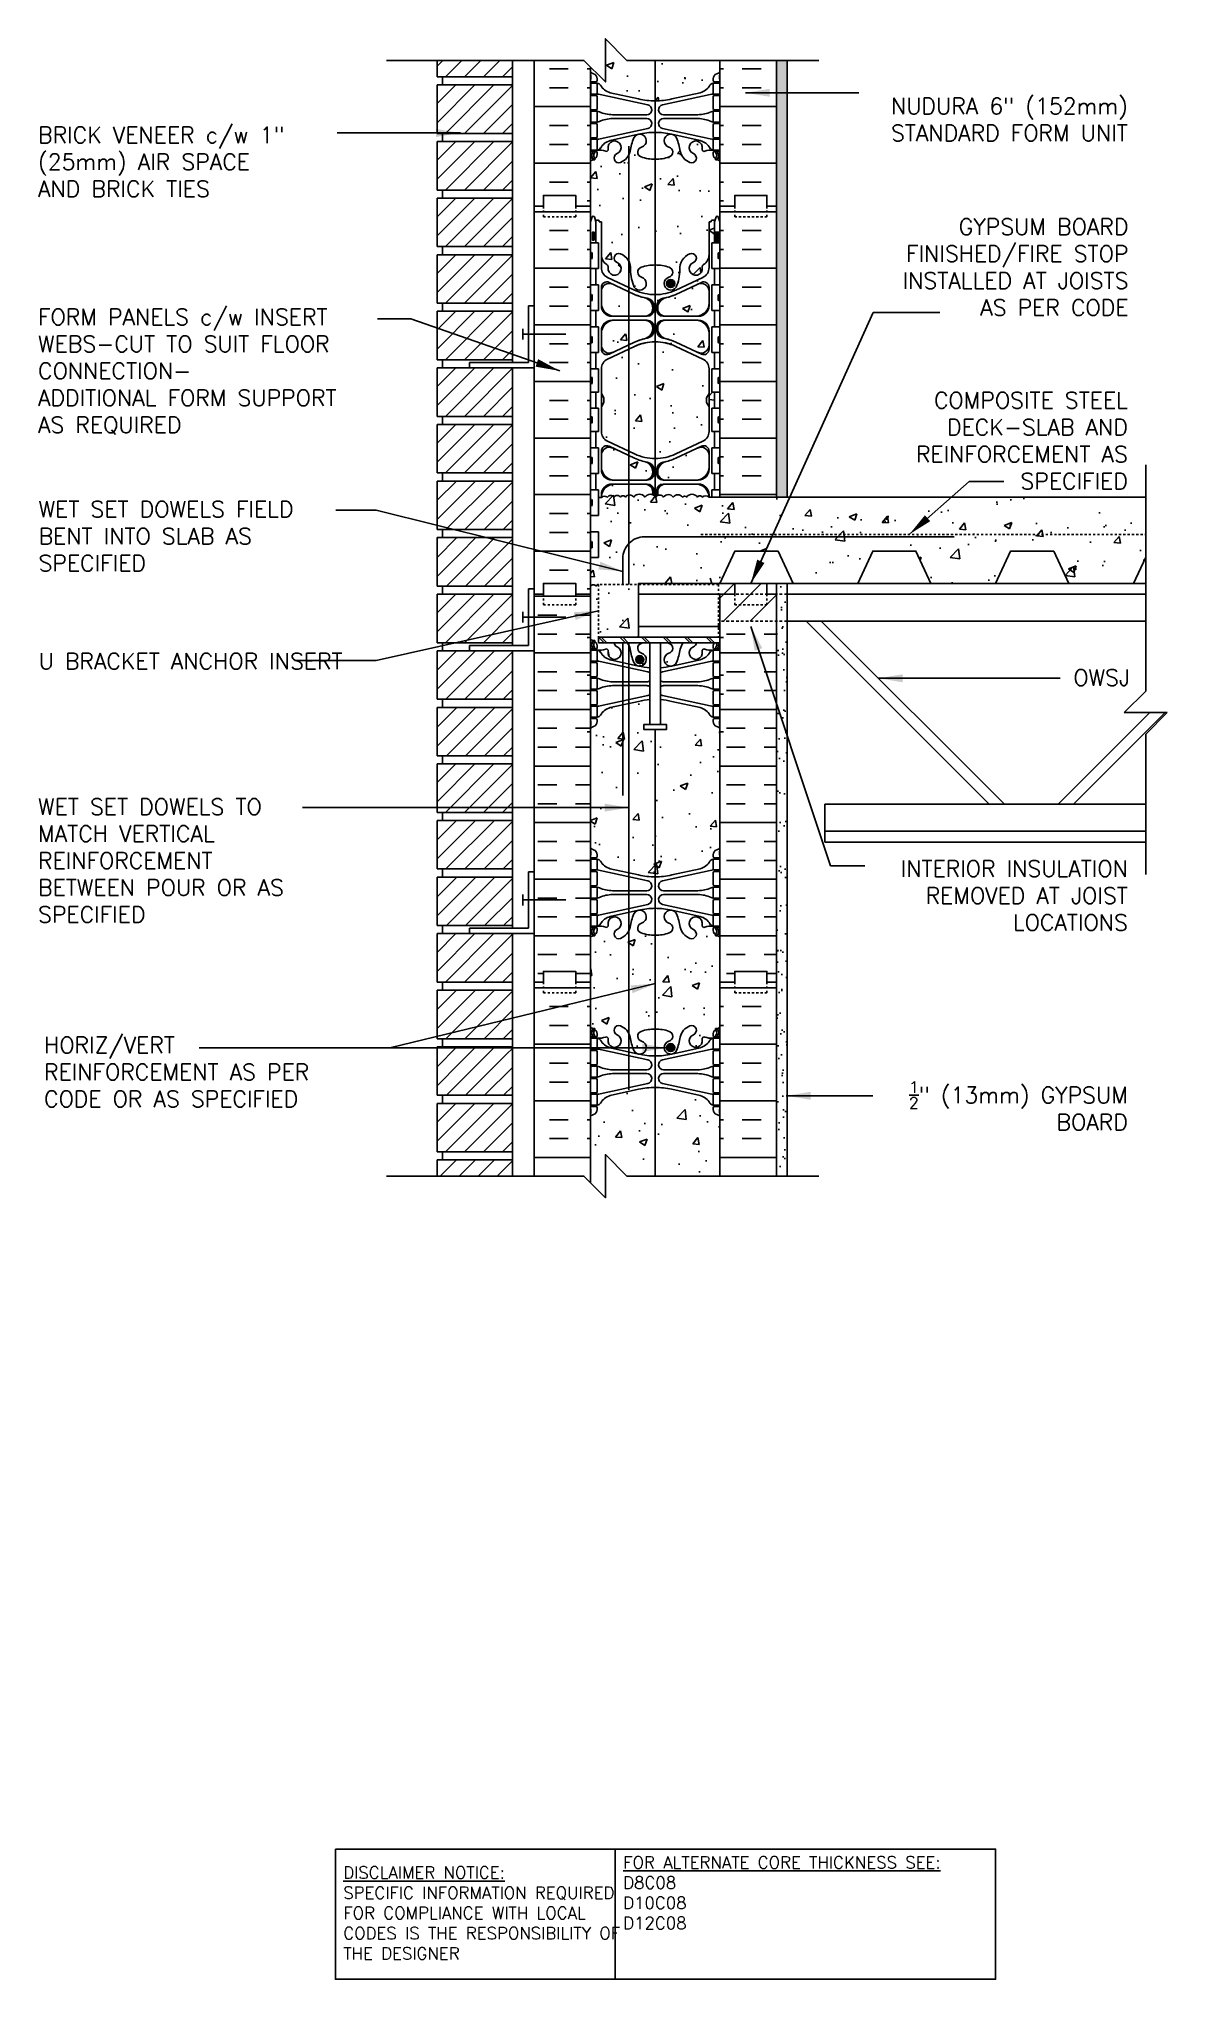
# Model space of a CAD drawing. Header units: inches. Extents: x 128.6 to 181, y 132.4 to 222.4.
import ezdxf
from ezdxf.enums import TextEntityAlignment as Align

# ---------------------------------------------------------------- set-up
doc = ezdxf.new("R2010")
doc.units = ezdxf.units.IN
doc.header["$LTSCALE"] = 0.5
doc.header["$MEASUREMENT"] = 0
doc.linetypes.add('DASHED2', pattern=[0.375, 0.25, -0.125])
doc.linetypes.add('HIDDEN2', pattern=[0.1875, 0.125, -0.0625])
for name, color, linetype in [('HATCH', 12, 'Continuous'), ('line25', 2, 'Continuous'), ('LINE3', 3, 'Continuous'), ('LINE50', 5, 'Continuous'), ('LINE9', 9, 'Continuous'), ('TEXT', 4, 'Continuous'), ('Web_Edge', 9, 'Continuous')]:
    doc.layers.add(name, color=color, linetype=linetype)
doc.styles.add('DIM', font='romans.shx', dxfattribs={"width": 0.7})
doc.styles.add('ROMANS', font='romans.shx', dxfattribs={"height": 0.75})
doc.styles.get("Standard").update_dxf_attribs({"font": 'romans.shx', "height": 0.75})
doc.dimstyles.new('ext_12', dxfattribs={"dimscale": 12, "dimtxt": 0.09375, "dimasz": 0.09375, "dimexe": 0.09375, "dimexo": 0.0625, "dimgap": 0.0625, "dimtad": 1, "dimdec": 1, "dimzin": 3, "dimdsep": 46, "dimlunit": 4, "dimtxsty": 'DIM', "dimcen": 0.09, "dimdle": 0.09375, "dimclrt": 4, "dimadec": 0, "dimazin": 0, "dimtfac": 1, "dimtdec": 1, "dimtmove": 2, "dimatfit": 3, "dimfxl": 1, "dimfrac": 2, "dimtolj": 1, "dimtzin": 0, "dimarcsym": 0})
pattern_1 = [(45, (83.37875, 3.7642), (-0.4419417, 0.4419417), [])]
pattern_2 = [(45, (83.37875, -4.1108), (-0.4419417, 0.4419417), [])]
pattern_3 = [(45, (83.37875, -11.9858), (-0.4419417, 0.4419417), [])]
pattern_4 = [(45, (83.37875, -19.8608), (-0.4419417, 0.4419417), [])]
pattern_5 = [(50, (0, 0), (3.5863, -0.31376), [0.375, -4.125]), (355, (0, 0), (-0.693757, 3.76096), [0.3, -3.3]), (100.4514, (0.299, -0.026), (2.892544, 3.4472), [0.3187, -3.50571]), (46.1842, (0, 1), (5.33621, -0.827596), [0.5625, -6.1875]), (96.6356, (0.4447, 0.931), (4.67331, 4.87059), [0.47805, -5.25857]), (351.1842, (0, 1), (4.67331, 4.87059), [0.45, -4.95]), (21, (0.5, 0.75), (2.984535, -2.013094), [0.375, -4.125]), (326, (0.5, 0.75), (1.216577, 3.62575), [0.3, -3.3]), (71.4514, (0.7487, 0.5822), (4.20111, 1.612656), [0.3187, -3.50571]), (37.5, (0, 0), (0.060799, 1.664469), [0, -3.26, 0, -3.35, 0, -3.3125]), (7.5, (0, 0), (1.315348, 1.972059), [0, -1.91, 0, -3.185, 0, -1.2625]), (327.5, (-1.115, 0), (2.669112, -0.1127744), [0, -1.25, 0, -3.9, 0, -5.175]), (317.5, (-1.615, 0), (2.91593, 0.500525), [0, -1.625, 0, -2.59, 0, -3.675])]

msp = doc.modelspace()

# ---------------------------------------------------------------- texts
at = {"layer": 'TEXT', "style": 'ROMANS'}
msp.add_text('OWSJ ', height=0.75, dxfattribs=at).set_placement((178.215, 192.362), align=Align.CENTER)
at = {"layer": 'TEXT', "char_height": 0.75, "style": 'ROMANS'}
for s, insert, width, attachment_point in [('\\A1;NUDURA 6" (152mm) STANDARD FORM UNIT', (179.173, 218.628), 12.22718, 6), ('BRICK VENEER c/w 1" (25mm) AIR SPACE AND BRICK TIES', (128.595, 216.663), 13.17572, 4), ('\\A1;GYPSUM BOARD FINISHED/FIRE STOP INSTALLED AT JOISTS AS PER CODE', (179.2, 211.78), 12.22718, 6), ('FORM PANELS c/w INSERT WEBS-CUT TO SUIT FLOOR CONNECTION-\\PADDITIONAL FORM SUPPORT AS REQUIRED', (128.595, 209.843), 16.25084, 1), ('\\A1;COMPOSITE STEEL DECK-SLAB AND REINFORCEMENT AS SPECIFIED', (179.173, 203.728), 12.22718, 6), ('WET SET DOWELS FIELD BENT INTO SLAB AS SPECIFIED', (128.618, 200.925), 13.68504, 1), ('U BRACKET ANCHOR INSERT', (128.618, 193.873), 13.68504, 1), ('WET SET DOWELS TO MATCH VERTICAL REINFORCEMENT\\PBETWEEN POUR OR AS SPECIFIED', (128.595, 187.122), 14.60886, 1), ('\\A1;INTERIOR INSULATION REMOVED AT JOIST LOCATIONS', (179.173, 182.624), 12.22718, 6), ('HORIZ/VERT\\PREINFORCEMENT AS PER CODE OR AS SPECIFIED', (128.873, 174.44), 13.82497, 4), ('\\A1;{\\H0.7x;\\S1/2;}" (13mm) GYPSUM BOARD', (179.173, 172.87), 12.19083, 6)]:
    msp.add_mtext(s, dxfattribs=dict(at, insert=insert, width=width, attachment_point=attachment_point))
at = {"layer": 'TEXT', "char_height": 0.5625, "attachment_point": 4}
for s, insert, width in [('{\\LFOR ALTERNATE CORE THICKNESS SEE:\\P}D8C08\\PD10C08\\PD12C08', (155.75, 136.364), 23.33295), ('{\\LDISCLAIMER NOTICE:}\\PSPECIFIC INFORMATION REQUIRED FOR COMPLIANCE WITH LOCAL CODES IS THE RESPONSIBILITY OF THE DESIGNER', (142.758, 135.424), 14.00235)]:
    msp.add_mtext(s, dxfattribs=dict(at, insert=insert, width=width))

# ---------------------------------------------------------------- hatches: boundary and pattern name
at = {"layer": 'HATCH'}
h = msp.add_hatch(dxfattribs=at)
h.set_pattern_fill('AR-CONC', color=256, scale=0.5)
h.set_pattern_definition(pattern_5)
h.paths.add_polyline_path([(157.236, 221.373), (155.924, 221.373), (154.924, 222.373), (154.924, 220.373), (154.236, 221.061), (154.236, 220.827, 0.082415), (154.379, 220.748, -0.317837), (154.546, 220.512), (154.546, 220.445, -0.414214), (154.484, 220.382), (154.436, 220.382), (154.436, 220.312), (154.541, 220.312, -0.188973), (154.697, 220.217, 0.196323), (155.146, 219.871), (156.468, 219.581, 0.057795), (157.236, 219.492)])
h.paths.add_polyline_path([(159.931, 220.312), (160.036, 220.312), (160.036, 220.382), (159.989, 220.382, -0.414214), (159.926, 220.445), (159.926, 220.512, -0.317837), (160.093, 220.748, 0.082415), (160.236, 220.827), (160.236, 221.373), (157.236, 221.373), (157.236, 219.492, 0.057795), (158.004, 219.581), (159.326, 219.871, 0.196323), (159.775, 220.217, -0.188973)])
h.paths.add_polyline_path([(160.236, 216.698, 0.064398), (160.126, 216.763), (160.036, 216.763), (160.036, 216.805, -0.249069), (159.926, 217.012), (159.926, 217.08, -0.414214), (159.989, 217.142), (160.036, 217.142), (160.036, 217.212), (159.931, 217.212, 0.10046), (159.537, 217.155, -0.601435), (159.418, 217.26, 2.182095), (159.008, 217.047, -1), (158.844, 216.639, -0.24438), (158.396, 217.159, 0.053157), (158.23, 217.773, 1.553132), (157.872, 217.349, -0.735593), (157.885, 216.891, -0.082755), (157.236, 216.783), (157.236, 211.88, -0.082755), (157.885, 211.772, -0.735593), (157.872, 211.314, 1.422913), (158.205, 210.847, 0.10488), (158.378, 211.658, -0.325306), (158.844, 212.401, -1), (159.008, 211.992, 2.127293), (159.42, 211.767, -0.31131), (159.477, 211.898, 0.258958), (159.736, 212.364), (159.736, 213.88), (159.836, 213.88), (159.836, 213.91, -0.414214), (159.886, 213.96), (160.012, 213.96), (160.055, 214.091, -0.725737), (160.161, 214.11), (160.236, 213.88)])
h.paths.add_polyline_path([(158.142, 211.02, -1), (157.767, 211.02, -1)], flags=16)
h.paths.add_polyline_path([(157.236, 216.783, -0.082755), (156.587, 216.891, -0.735593), (156.6, 217.349, 1.553132), (156.242, 217.773, 0.053157), (156.076, 217.159, -0.057933), (156.018, 216.998), (156.018, 212.042, -0.13348), (156.094, 211.658, 0.10488), (156.267, 210.847, 1.422913), (156.6, 211.314, -0.735593), (156.587, 211.772, -0.082755), (157.236, 211.88)])
h.paths.add_polyline_path([(156.018, 207.98), (155.024, 207.515, 0.291097), (154.736, 207.062), (154.736, 205.921), (154.856, 205.721), (154.856, 205.608), (154.856, 205.496), (154.736, 205.296), (154.736, 204.155, 0.291097), (155.024, 203.702), (156.018, 203.237)])
h.paths.add_polyline_path([(157.236, 208.316, 0.109869), (156.282, 208.103), (156.018, 207.98), (156.018, 203.237), (156.282, 203.114, 0.109869), (157.236, 202.901)], flags=17)
h.paths.add_polyline_path([(159.736, 205.921), (159.736, 207.062, 0.291097), (159.448, 207.515), (158.19, 208.103, 0.093369), (157.383, 208.311, 0.016332), (157.236, 208.316), (157.236, 202.901, 0.109869), (158.19, 203.114), (159.448, 203.702, 0.291097), (159.736, 204.155), (159.736, 205.296), (159.616, 205.496), (159.616, 205.608), (159.616, 205.721)], flags=17)
h.paths.add_polyline_path([(156.018, 203.039), (155.27, 203.389, 0.549071), (154.736, 203.049), (154.736, 202.522, 0.414214), (155.361, 201.897), (156.018, 201.897)])
h.paths.add_polyline_path([(157.121, 202.271, 0.350119), (156.733, 202.76, -0.053094), (156.282, 202.915), (156.018, 203.039), (156.018, 201.897), (156.746, 201.897, 0.413582)], flags=17)
h.paths.add_polyline_path([(156.746, 201.717), (156.018, 201.717), (156.018, 201.208, -0.279696), (156.238, 201.111, -0.520567), (156.761, 201.111, -0.331228), (157.107, 201.226, 0.059293), (157.121, 201.343, 0.413582)], flags=17)
h.paths.add_polyline_path([(156.018, 201.717), (155.361, 201.717, 0.414706), (154.736, 201.091, -0.349797), (155.016, 201.111, -0.520567), (155.323, 201.111, -0.520567), (155.619, 201.111, -0.520567), (155.858, 201.111, -0.210258), (156.018, 201.208)])
h.paths.add_polyline_path([(159.111, 201.717), (157.726, 201.717, 0.413582), (157.351, 201.343, 0.075639), (157.373, 201.194, -0.331568), (157.625, 201.111, -0.520567), (158.074, 201.111, -0.520567), (158.504, 201.111, -0.520567), (158.691, 201.111, -0.520567), (159.195, 201.111, -0.520567), (159.422, 201.111, -0.365104), (159.736, 201.111, 0.405503)], flags=17)
h.paths.add_polyline_path([(159.736, 202.522), (159.736, 203.049, 0.549071), (159.202, 203.389), (158.19, 202.915, -0.053094), (157.739, 202.76, 0.350119), (157.351, 202.271, 0.413582), (157.726, 201.897), (159.111, 201.897, 0.414214)], flags=0)
h.paths.add_polyline_path([(159.111, 209.32), (157.726, 209.32, 0.117525), (157.557, 209.279, 0.282333), (157.351, 208.946, 0.350119), (157.739, 208.457, -0.053094), (158.19, 208.302), (159.202, 207.828, 0.549071), (159.736, 208.168), (159.736, 208.695, 0.414214)], flags=16)
h.paths.add_polyline_path([(159.736, 210.125), (159.736, 210.651, 0.549071), (159.202, 210.991), (158.19, 210.517, -0.053094), (157.739, 210.362, 0.350119), (157.351, 209.874, 0.413582), (157.726, 209.5), (159.111, 209.5, 0.414214)], flags=16)
h.paths.add_polyline_path([(156.733, 210.362, -0.053094), (156.282, 210.517), (156.018, 210.641), (156.018, 209.5), (156.746, 209.5, 0.085652), (156.872, 209.521, 0.316711), (157.121, 209.874, 0.350119)], flags=17)
h.paths.add_polyline_path([(156.018, 210.641), (155.27, 210.991, 0.549071), (154.736, 210.651), (154.736, 210.125, 0.414214), (155.361, 209.5), (156.018, 209.5)])
h.paths.add_polyline_path([(156.018, 209.32), (155.361, 209.32, 0.414214), (154.736, 208.695), (154.736, 208.168, 0.549071), (155.27, 207.828), (156.018, 208.178)])
h.paths.add_polyline_path([(157.121, 208.946, 0.413582), (156.746, 209.32), (156.018, 209.32), (156.018, 208.178), (156.282, 208.302, -0.053094), (156.733, 208.457, 0.350119)], flags=17)
h.paths.add_polyline_path([(160.936, 198.608), (162.936, 198.608), (163.635, 197.108), (166.635, 197.108), (167.334, 198.608), (169.334, 198.608), (170.034, 197.108), (173.034, 197.108), (173.733, 198.608), (175.733, 198.608), (176.433, 197.108), (179.433, 197.108), (179.999, 198.322), (179.999, 201.108), (159.871, 201.108), (159.736, 201.108, 0.40661), (159.111, 201.717), (159.236, 201.717, -0.414214), (159.736, 201.217), (159.736, 201.108), (159.871, 201.108), (159.871, 201.453), (159.986, 201.453), (159.986, 202.203), (159.871, 202.203), (159.871, 203.403), (159.986, 203.403), (159.986, 204.153), (159.871, 204.153), (159.871, 205.233), (159.986, 205.233), (159.986, 205.608), (159.986, 205.983), (159.871, 205.983), (159.871, 207.063), (159.986, 207.063), (159.986, 207.813), (159.871, 207.813), (159.871, 209.013), (159.986, 209.013), (159.986, 209.763), (159.871, 209.763), (159.871, 210.963), (159.986, 210.963), (159.986, 211.713), (159.871, 211.713), (159.871, 212.913), (159.986, 212.913), (159.986, 213.88), (160.012, 213.96), (159.886, 213.96, 0.414214), (159.836, 213.91), (159.836, 213.88), (159.736, 213.88), (159.736, 212.364), (159.736, 211.758, -0.291097), (159.448, 211.305), (158.19, 210.716, -0.109869), (157.236, 210.504), (157.236, 208.316, -0.016332), (157.383, 208.311, -0.093369), (158.19, 208.103), (159.448, 207.515, -0.291097), (159.736, 207.062), (159.736, 205.921), (159.736, 205.608), (159.736, 204.155, -0.291097), (159.448, 203.702), (158.19, 203.114, -0.109869), (157.236, 202.901, -0.109869), (156.282, 203.114), (156.018, 203.237), (156.018, 203.039), (156.282, 202.915, 0.067914), (156.863, 202.734, -0.366251), (157.176, 202.364), (157.176, 202.21, -0.414214), (156.864, 201.897), (156.018, 201.897), (156.018, 201.717), (156.746, 201.717, -0.414214), (157.121, 201.342), (157.121, 201.342, -0.058824), (157.107, 201.226, 0.331228), (156.761, 201.111, 0.520567), (156.238, 201.111, 0.279696), (156.018, 201.208), (156.018, 197.061), (156.461, 197.061), (156.461, 197.108), (160.236, 197.108)])
h.paths.add_polyline_path([(157.609, 201.897, -0.414214), (157.296, 202.21), (157.296, 202.364, -0.366251), (157.609, 202.734, 0.067914), (158.19, 202.915), (159.38, 203.472, -0.549071), (159.736, 203.245), (159.736, 202.397, -0.414214), (159.236, 201.897)], flags=16)
h.paths.add_polyline_path([(159.38, 207.745), (158.19, 208.302, 0.067914), (157.609, 208.483, -0.366251), (157.296, 208.853), (157.296, 209.007, -0.414214), (157.609, 209.32), (159.236, 209.32, -0.414214), (159.736, 208.82), (159.736, 207.972, -0.549071)], flags=16)
h.paths.add_polyline_path([(157.609, 209.5, -0.414214), (157.296, 209.812), (157.296, 209.967, -0.366251), (157.609, 210.336, 0.067914), (158.19, 210.517), (159.38, 211.074, -0.549071), (159.736, 210.848), (159.736, 210, -0.414214), (159.236, 209.5)], flags=16)
h.paths.add_polyline_path([(156.018, 201.208, 0.210258), (155.858, 201.111, 0.520567), (155.619, 201.111, 0.520567), (155.323, 201.111, 0.520567), (155.016, 201.111, 0.349799), (154.736, 201.091), (154.601, 201.091), (154.601, 200.253), (154.236, 200.253), (154.236, 199.503), (154.601, 199.503), (154.601, 198.303), (154.236, 198.303), (154.236, 196.987, -0.480133), (154.493, 196.987, -0.182463), (154.601, 197.061), (155.736, 197.061), (155.736, 198.27, -0.194718), (156.018, 198.966)])
h.paths.add_polyline_path([(156.018, 198.966, 0.194718), (155.736, 198.27), (155.736, 197.061), (156.018, 197.061)], flags=17)
h.paths.add_polyline_path([(156.461, 197.061), (156.018, 197.061), (154.601, 197.061), (154.601, 194.608), (156.461, 194.608)])
h.paths.add_polyline_path([(154.601, 197.061, 0.182463), (154.493, 196.987, 0.480133), (154.236, 196.987), (154.236, 196.608), (154.236, 194.519, 0.064398), (154.346, 194.454), (154.436, 194.454), (154.436, 194.412, -0.249069), (154.546, 194.205), (154.546, 194.137, -0.414214), (154.484, 194.075), (154.436, 194.075), (154.436, 194.005), (154.541, 194.005, 0.10046), (154.935, 194.062, -0.601435), (155.054, 193.957, 2.182095), (155.464, 194.17, -0.275324), (155.328, 194.349), (154.601, 194.349), (154.601, 194.608)])
h.paths.add_polyline_path([(158.396, 194.058, -0.109817), (158.537, 194.349), (157.814, 194.349, -0.009318), (157.885, 194.326, -0.735593), (157.872, 193.868, 0.955472), (158.01, 193.274), (158.03, 193.279, 0.223253), (158.23, 193.444, 0.053157)])
h.paths.add_polyline_path([(159.537, 194.062, 0.10046), (159.931, 194.005), (160.036, 194.005), (160.036, 194.075), (159.989, 194.075, -0.414214), (159.926, 194.137), (159.926, 194.205, -0.154772), (159.972, 194.349), (159.145, 194.349, -0.275324), (159.008, 194.17, 2.182095), (159.418, 193.957, -0.601435)])
h.paths.add_polyline_path([(156.587, 194.326, -0.009318), (156.658, 194.349), (156.018, 194.349), (156.018, 194.219, -0.057933), (156.076, 194.058, 0.053157), (156.242, 193.444, 0.223253), (156.442, 193.279), (156.462, 193.274, 0.955472), (156.6, 193.868, -0.735593)])
h.paths.add_polyline_path([(156.705, 193.574, -1), (156.33, 193.574, -1)], flags=16)
h.paths.add_polyline_path([(160.236, 190.39, 0.082415), (160.093, 190.469, -0.317837), (159.926, 190.705), (159.926, 190.772, -0.414214), (159.989, 190.835), (160.036, 190.835), (160.036, 190.905), (159.931, 190.905, -0.188973), (159.775, 190.999, 0.196323), (159.326, 191.346), (158.004, 191.636, 0.039111), (157.486, 191.716), (157.486, 190.556), (157.765, 190.556), (157.765, 190.33), (157.505, 190.33), (157.236, 190.33), (157.236, 183.492, 0.057795), (158.004, 183.581), (159.326, 183.871, 0.196323), (159.775, 184.217, -0.188973), (159.931, 184.312), (160.036, 184.312), (160.036, 184.382), (159.989, 184.382, -0.414214), (159.926, 184.445), (159.926, 184.512, -0.317837), (160.093, 184.748, 0.082415), (160.236, 184.827)])
h.paths.add_polyline_path([(157.236, 190.33), (156.707, 190.33), (156.707, 190.556), (156.986, 190.556), (156.986, 191.716, 0.039111), (156.468, 191.636), (156.018, 191.537), (156.018, 183.68), (156.468, 183.581, 0.057795), (157.236, 183.492)])
h.paths.add_polyline_path([(155.146, 191.346, 0.196323), (154.697, 190.999, -0.188973), (154.541, 190.905), (154.436, 190.905), (154.436, 190.835), (154.484, 190.835, -0.414214), (154.546, 190.772), (154.546, 190.705, -0.317837), (154.379, 190.469, 0.082415), (154.236, 190.39), (154.236, 184.827, 0.082415), (154.379, 184.748, -0.317837), (154.546, 184.512), (154.546, 184.445, -0.414214), (154.484, 184.382), (154.436, 184.382), (154.436, 184.312), (154.541, 184.312, -0.188973), (154.697, 184.217, 0.196323), (155.146, 183.871), (156.018, 183.68), (156.018, 191.537)])
h.paths.add_polyline_path([(160.236, 180.698, 0.064398), (160.126, 180.763), (160.036, 180.763), (160.036, 180.805, -0.249069), (159.926, 181.012), (159.926, 181.08, -0.414214), (159.989, 181.142), (160.036, 181.142), (160.036, 181.212), (159.931, 181.212, 0.10046), (159.537, 181.155, -0.601435), (159.418, 181.26, 2.182095), (159.008, 181.047, -1), (158.844, 180.639, -0.24438), (158.396, 181.159, 0.053157), (158.23, 181.773, 1.553132), (157.872, 181.349, -0.735593), (157.885, 180.891, -0.082755), (157.236, 180.783), (157.236, 176.434, -0.082755), (157.885, 176.326, -0.735593), (157.872, 175.868, 1.553132), (158.23, 175.444, 0.053157), (158.396, 176.058, -0.24438), (158.844, 176.578, -1), (159.008, 176.17, 2.182095), (159.418, 175.957, -0.601435), (159.537, 176.062, 0.10046), (159.931, 176.005), (160.036, 176.005), (160.036, 176.075), (159.989, 176.075, -0.414214), (159.926, 176.137), (159.926, 176.205, -0.249069), (160.036, 176.412), (160.036, 176.454), (160.126, 176.454, 0.064398), (160.236, 176.519), (160.236, 178.608)])
h.paths.add_polyline_path([(158.142, 175.574, -1), (157.767, 175.574, -1)], flags=16)
h.paths.add_polyline_path([(157.236, 180.783, -0.082755), (156.587, 180.891, -0.735593), (156.6, 181.349, 1.553132), (156.242, 181.773, 0.053157), (156.076, 181.159, -0.057933), (156.018, 180.998), (156.018, 176.219, -0.057933), (156.076, 176.058, 0.053157), (156.242, 175.444, 1.553132), (156.6, 175.868, -0.735593), (156.587, 176.326, -0.082755), (157.236, 176.434)])
h.paths.add_polyline_path([(156.018, 180.998, -0.183844), (155.628, 180.639, -1), (155.464, 181.047, 2.182095), (155.054, 181.26, -0.601435), (154.935, 181.155, 0.10046), (154.541, 181.212), (154.436, 181.212), (154.436, 181.142), (154.484, 181.142, -0.414214), (154.546, 181.08), (154.546, 181.012, -0.249069), (154.436, 180.805), (154.436, 180.763), (154.346, 180.763, 0.064398), (154.236, 180.698), (154.236, 178.608), (154.236, 176.519, 0.064398), (154.346, 176.454), (154.436, 176.454), (154.436, 176.412, -0.249069), (154.546, 176.205), (154.546, 176.137, -0.414214), (154.484, 176.075), (154.436, 176.075), (154.436, 176.005), (154.541, 176.005, 0.10046), (154.935, 176.062, -0.601435), (155.054, 175.957, 2.182095), (155.464, 176.17, -1), (155.628, 176.578, -0.183844), (156.018, 176.219)])
h.paths.add_polyline_path([(160.236, 172.39, 0.082415), (160.093, 172.469, -0.317837), (159.926, 172.705), (159.926, 172.772, -0.414214), (159.989, 172.835), (160.036, 172.835), (160.036, 172.905), (159.931, 172.905, -0.188973), (159.775, 172.999, 0.196323), (159.326, 173.346), (158.004, 173.636, 0.057795), (157.236, 173.725), (157.236, 169.608), (160.236, 169.608)])
h.paths.add_polyline_path([(157.236, 173.725, 0.057795), (156.468, 173.636), (155.146, 173.346, 0.196323), (154.697, 172.999, -0.188973), (154.541, 172.905), (154.436, 172.905), (154.436, 172.835), (154.484, 172.835, -0.414214), (154.546, 172.772), (154.546, 172.705, -0.317837), (154.379, 172.469, 0.082415), (154.236, 172.39), (154.236, 169.297), (154.924, 168.608), (154.924, 170.608), (155.924, 169.608), (157.236, 169.608)])
h.paths.add_polyline_path([(156.018, 216.998, -0.183844), (155.628, 216.639, -1), (155.464, 217.047, 2.182095), (155.054, 217.26, -0.601435), (154.935, 217.155, 0.10046), (154.541, 217.212), (154.436, 217.212), (154.436, 217.142), (154.484, 217.142, -0.414214), (154.546, 217.08), (154.546, 217.012, -0.249069), (154.436, 216.805), (154.436, 216.763), (154.346, 216.763, 0.064398), (154.236, 216.698), (154.236, 214.608), (154.236, 213.88), (154.311, 214.11, -0.6), (154.411, 214.11), (154.46, 213.96), (154.586, 213.96, -0.414214), (154.636, 213.91), (154.636, 213.88), (154.736, 213.88), (154.736, 212.364, 0.258958), (154.995, 211.898, -0.31131), (155.052, 211.767, 2.127293), (155.464, 211.992, -1), (155.628, 212.401, -0.183844), (156.018, 212.042)])
h = msp.add_hatch(dxfattribs=at)
h.set_pattern_fill('ANSI31', color=256, scale=5, style=0)
h.set_pattern_definition([(45, (83.37875, 22.1392), (-0.4419417, 0.4419417), [])])
h.paths.add_polyline_path([(150.611, 221.373), (147.111, 221.373), (147.111, 220.608), (150.611, 220.608)])
h = msp.add_hatch(dxfattribs=at)
h.set_pattern_fill('INSUL', color=256, scale=7, style=0)
h.set_pattern_definition([(0, (-2771.9255, -182.401), (0, 2.625), []), (0, (-2771.9255, -181.526), (0, 2.625), [0.875, -0.875]), (0, (-2771.9255, -180.651), (0, 2.625), [0.875, -0.875])])
h.paths.add_polyline_path([(154.236, 221.373), (151.611, 221.373), (151.611, 214.608), (152.049, 214.608), (152.049, 215.108), (153.549, 215.108), (153.549, 214.608), (154.236, 214.608)])
h = msp.add_hatch(dxfattribs=at)
h.set_pattern_fill('INSUL', color=256, scale=7, style=0)
h.set_pattern_definition([(180, (3086.3977, -182.401), (0, 2.625), []), (180, (3086.3977, -181.526), (0, 2.625), [0.875, -0.875]), (180, (3086.3977, -180.651), (0, 2.625), [0.875, -0.875])])
h.paths.add_polyline_path([(162.861, 221.373), (160.236, 221.373), (160.236, 214.608), (160.924, 214.608), (160.924, 215.108), (162.424, 215.108), (162.424, 214.608), (162.861, 214.608)])
h = msp.add_hatch(dxfattribs=at)
h.set_pattern_fill('AR-SAND', color=256, scale=0.25, style=0)
h.paths.add_polyline_path([(163.361, 221.373), (162.861, 221.373), (162.861, 214.608), (162.861, 201.108), (163.361, 201.108)])
h = msp.add_hatch(dxfattribs=at)
h.set_pattern_fill('ANSI31', color=256, scale=5, style=0)
h.set_pattern_definition([(45, (83.37875, 19.5142), (-0.4419417, 0.4419417), [])])
h.paths.add_polyline_path([(150.611, 220.233), (147.111, 220.233), (147.111, 217.983), (150.611, 217.983)])
h = msp.add_hatch(dxfattribs=at)
h.set_pattern_fill('ANSI31', color=256, scale=5, style=0)
h.set_pattern_definition([(45, (83.37875, 16.8892), (-0.4419417, 0.4419417), [])])
h.paths.add_polyline_path([(150.611, 217.608), (147.111, 217.608), (147.111, 215.358), (150.611, 215.358)])
h = msp.add_hatch(dxfattribs=at)
h.set_pattern_fill('ANSI31', color=256, scale=5, style=0)
h.set_pattern_definition([(45, (83.37875, 14.2642), (-0.4419417, 0.4419417), [])])
h.paths.add_polyline_path([(150.611, 214.983), (147.111, 214.983), (147.111, 212.733), (150.611, 212.733)])
h = msp.add_hatch(dxfattribs=at)
h.set_pattern_fill('INSUL', color=256, scale=7, style=0)
h.set_pattern_definition([(0, (-2771.9255, -200.401), (0, 2.625), []), (0, (-2771.9255, -199.526), (0, 2.625), [0.875, -0.875]), (0, (-2771.9255, -198.651), (0, 2.625), [0.875, -0.875])])
h.paths.add_polyline_path([(151.611, 196.608), (152.049, 196.608), (152.049, 197.108), (153.549, 197.108), (153.549, 196.608), (154.236, 196.608), (154.236, 214.608), (153.549, 214.608), (153.549, 215.108), (152.049, 215.108), (152.049, 214.608), (151.611, 214.608)])
h = msp.add_hatch(dxfattribs=at)
h.set_pattern_fill('INSUL', color=256, scale=7, style=0)
h.set_pattern_definition([(180, (3086.3977, -200.401), (0, 2.625), []), (180, (3086.3977, -199.526), (0, 2.625), [0.875, -0.875]), (180, (3086.3977, -198.651), (0, 2.625), [0.875, -0.875])])
h.paths.add_polyline_path([(160.236, 201.108), (162.861, 201.108), (162.861, 214.608), (162.424, 214.608), (162.424, 215.108), (160.924, 215.108), (160.924, 214.608), (160.236, 214.608)])
h = msp.add_hatch(dxfattribs=at)
h.set_pattern_fill('ANSI31', color=256, scale=5, style=0)
h.set_pattern_definition([(45, (83.37875, 11.6392), (-0.4419417, 0.4419417), [])])
h.paths.add_polyline_path([(150.611, 212.358), (147.111, 212.358), (147.111, 210.108), (150.611, 210.108)])
h = msp.add_hatch(dxfattribs=at)
h.set_pattern_fill('ANSI31', color=256, scale=5, style=0)
h.set_pattern_definition([(45, (83.37875, 9.0142), (-0.4419417, 0.4419417), [])])
h.paths.add_polyline_path([(150.611, 209.733), (147.111, 209.733), (147.111, 207.483), (150.611, 207.483)])
h = msp.add_hatch(dxfattribs=at)
h.set_pattern_fill('ANSI31', color=256, scale=5, style=0)
h.set_pattern_definition([(45, (83.37875, 6.3892), (-0.4419417, 0.4419417), [])])
h.paths.add_polyline_path([(150.611, 207.108), (147.111, 207.108), (147.111, 204.858), (150.611, 204.858)])
h = msp.add_hatch(dxfattribs=at)
h.set_pattern_fill('ANSI31', color=256, scale=5, style=0)
h.set_pattern_definition(pattern_1)
h.paths.add_polyline_path([(150.611, 204.483), (147.111, 204.483), (147.111, 202.233), (150.611, 202.233)])
h = msp.add_hatch(dxfattribs=at)
h.set_pattern_fill('AR-CONC', color=256, scale=0.5)
h.set_pattern_definition(pattern_5)
h.paths.add_polyline_path([(159.736, 202.522), (159.736, 203.049, 0.549071), (159.202, 203.389), (158.19, 202.915, -0.053094), (157.739, 202.76, 0.350119), (157.351, 202.271, 0.413582), (157.726, 201.897), (159.111, 201.897, 0.414214)])
h = msp.add_hatch(dxfattribs=at)
h.set_pattern_fill('ANSI31', color=256, scale=5, style=0)
h.set_pattern_definition(pattern_1)
h.paths.add_polyline_path([(150.611, 199.608), (150.611, 201.858), (147.111, 201.858), (147.111, 199.608)])
h = msp.add_hatch(dxfattribs=at)
h.set_pattern_fill('ANSI31', color=256, scale=5, style=0)
h.set_pattern_definition(pattern_1)
h.paths.add_polyline_path([(150.611, 198.949), (150.611, 199.233), (147.111, 199.233), (147.111, 198.301)])
h = msp.add_hatch(dxfattribs=at)
h.set_pattern_fill('ANSI31', color=256, scale=5, style=0)
h.set_pattern_definition(pattern_1)
h.paths.add_polyline_path([(150.611, 196.983), (150.611, 198.949), (147.111, 198.301), (147.111, 196.983)])
h = msp.add_hatch(dxfattribs=at)
h.set_pattern_fill('ANSI31', color=256, scale=5, style=0)
h.set_pattern_definition(pattern_2)
h.paths.add_polyline_path([(150.611, 196.608), (147.111, 196.608), (147.111, 194.358), (150.611, 194.358)])
h = msp.add_hatch(dxfattribs=at)
h.set_pattern_fill('INSUL', color=256, scale=7, style=0)
h.set_pattern_definition([(0, (162.2918, 186.0077), (0, 2.625), []), (0, (162.2918, 186.8827), (0, 2.625), [0.875, -0.875]), (0, (162.2918, 187.7577), (0, 2.625), [0.875, -0.875])])
h.paths.add_polyline_path([(162.861, 195.358), (160.236, 195.358), (160.236, 190.697, -0.268005), (160.226, 190.715), (160.226, 190.529), (160.226, 190.529, 0.267556), (160.236, 190.511), (160.236, 184.671, -0.268005), (160.226, 184.688), (160.226, 184.502), (160.226, 184.502, 0.267096), (160.236, 184.485), (160.236, 178.608), (160.924, 178.608), (160.924, 179.108), (162.424, 179.108), (162.424, 178.608), (162.861, 178.608)])
h.paths.add_polyline_path([(151.611, 178.608), (152.049, 178.608), (152.049, 179.108), (153.549, 179.108), (153.549, 178.608), (154.236, 178.608), (154.236, 196.608), (153.549, 196.608), (153.549, 197.108), (152.049, 197.108), (152.049, 196.608), (151.611, 196.608)])
h = msp.add_hatch(dxfattribs=at)
h.set_pattern_fill('ANSI31', color=256, scale=7, style=0)
h.set_pattern_definition([(45, (83.12875, 1.7665), (-0.6187184, 0.6187184), [])])
h.paths.add_polyline_path([(162.861, 196.608), (160.236, 196.608), (160.236, 195.358), (162.861, 195.358)])
h.paths.add_polyline_path([(162.861, 197.108), (160.361, 197.108), (160.236, 197.108), (160.236, 196.608), (162.861, 196.608)])
h = msp.add_hatch(dxfattribs=at)
h.set_pattern_fill('AR-SAND', color=256, scale=0.5, style=0)
h.set_pattern_definition([(37.5, (87.1546, 68.5808), (-0.0314967, 0.963412), [0, -0.76, 0, -0.85, 0, -0.8125]), (7.5, (87.1546, 68.5808), (0.884888, 1.411073), [0, -0.41, 0, -0.685, 0, -0.2625]), (327.5, (86.5396, 68.5808), (1.557071, 0.0028295), [0, -0.25, 0, -0.9, 0, -1.175]), (317.5, (86.5396, 68.5808), (1.503063, 0.438838), [0, -0.125, 0, -0.59, 0, -0.675])])
h.paths.add_polyline_path([(163.361, 197.108), (162.861, 197.108), (162.861, 178.608), (162.861, 169.608), (163.361, 169.608)])
h = msp.add_hatch(dxfattribs=at)
h.set_pattern_fill('ANSI31', color=256, scale=5, style=0)
h.set_pattern_definition(pattern_2)
h.paths.add_polyline_path([(150.611, 191.733), (150.611, 193.983), (147.111, 193.983), (147.111, 191.733)])
h = msp.add_hatch(dxfattribs=at)
h.set_pattern_fill('ANSI31', color=256, scale=5, style=0)
h.set_pattern_definition(pattern_2)
h.paths.add_polyline_path([(150.611, 191.074), (150.611, 191.358), (147.111, 191.358), (147.111, 190.426)])
h = msp.add_hatch(dxfattribs=at)
h.set_pattern_fill('ANSI31', color=256, scale=5, style=0)
h.set_pattern_definition(pattern_2)
h.paths.add_polyline_path([(150.611, 189.108), (150.611, 191.074), (147.111, 190.426), (147.111, 189.108)])
h = msp.add_hatch(dxfattribs=at)
h.set_pattern_fill('ANSI31', color=256, scale=5, style=0)
h.set_pattern_definition(pattern_3)
h.paths.add_polyline_path([(150.611, 188.733), (147.111, 188.733), (147.111, 186.483), (150.611, 186.483)])
h = msp.add_hatch(dxfattribs=at)
h.set_pattern_fill('ANSI31', color=256, scale=5, style=0)
h.set_pattern_definition(pattern_3)
h.paths.add_polyline_path([(150.611, 183.858), (150.611, 186.108), (147.111, 186.108), (147.111, 183.858)])
h = msp.add_hatch(dxfattribs=at)
h.set_pattern_fill('ANSI31', color=256, scale=5, style=0)
h.set_pattern_definition(pattern_3)
h.paths.add_polyline_path([(150.611, 183.199), (150.611, 183.483), (147.111, 183.483), (147.111, 182.551)])
h = msp.add_hatch(dxfattribs=at)
h.set_pattern_fill('ANSI31', color=256, scale=5, style=0)
h.set_pattern_definition(pattern_3)
h.paths.add_polyline_path([(150.611, 181.233), (150.611, 183.199), (147.111, 182.551), (147.111, 181.233)])
h = msp.add_hatch(dxfattribs=at)
h.set_pattern_fill('ANSI31', color=256, scale=5, style=0)
h.set_pattern_definition(pattern_4)
h.paths.add_polyline_path([(150.611, 180.858), (147.111, 180.858), (147.111, 178.608), (150.611, 178.608)])
h = msp.add_hatch(dxfattribs=at)
h.set_pattern_fill('ANSI31', color=256, scale=5, style=0)
h.set_pattern_definition(pattern_4)
h.paths.add_polyline_path([(150.611, 175.983), (150.611, 178.233), (147.111, 178.233), (147.111, 175.983)])
h = msp.add_hatch(dxfattribs=at)
h.set_pattern_fill('ANSI31', color=256, scale=5, style=0)
h.set_pattern_definition(pattern_4)
h.paths.add_polyline_path([(150.611, 175.324), (150.611, 175.608), (147.111, 175.608), (147.111, 174.676)])
h = msp.add_hatch(dxfattribs=at)
h.set_pattern_fill('ANSI31', color=256, scale=5, style=0)
h.set_pattern_definition(pattern_4)
h.paths.add_polyline_path([(150.611, 173.358), (150.611, 175.324), (147.111, 174.676), (147.111, 173.358)])
h = msp.add_hatch(dxfattribs=at)
h.set_pattern_fill('ANSI31', color=256, scale=5, style=0)
h.set_pattern_definition([(45, (83.37875, -27.7358), (-0.4419417, 0.4419417), [])])
h.paths.add_polyline_path([(150.611, 172.983), (147.111, 172.983), (147.111, 170.733), (150.611, 170.733)])
at = {"layer": 'LINE3'}
for points in [[(158.142, 211.02, 1), (157.767, 211.02, 1)], [(156.705, 193.574, 1), (156.33, 193.574, 1)], [(158.142, 175.574, 1), (157.767, 175.574, 1)]]:
    msp.add_hatch(color=256, dxfattribs=at).paths.add_polyline_path(points)

# ---------------------------------------------------------------- linework, layer by layer
at = {"layer": 'HATCH'}
for p, q in [((154.074, 196.849), (154.236, 196.849)), ((154.074, 194.599), (154.236, 194.599)), ((154.601, 194.608), (154.861, 194.349)), ((154.726, 194.608), (154.986, 194.349)), ((155.601, 194.608), (155.861, 194.349)), ((155.726, 194.608), (155.986, 194.349)), ((156.601, 194.608), (156.861, 194.349)), ((156.726, 194.608), (156.986, 194.349)), ((157.601, 194.608), (157.861, 194.349)), ((157.726, 194.608), (157.986, 194.349)), ((158.601, 194.608), (158.861, 194.349)), ((158.726, 194.608), (158.986, 194.349)), ((159.601, 194.608), (159.861, 194.349)), ((159.726, 194.608), (159.986, 194.349)), ((160.398, 194.599), (160.236, 194.599)), ((154.074, 192.849), (154.236, 192.849)), ((160.398, 192.849), (160.236, 192.849)), ((154.074, 191.974), (154.236, 191.974)), ((160.398, 191.974), (160.236, 191.974)), ((154.074, 190.224), (154.236, 190.224)), ((160.398, 190.224), (160.236, 190.224)), ((151.611, 178.349), (154.236, 178.349)), ((162.861, 178.349), (160.236, 178.349)), ((152.324, 177.474), (153.199, 177.474)), ((154.074, 177.474), (154.236, 177.474)), ((160.398, 177.474), (160.236, 177.474)), ((162.148, 177.474), (161.273, 177.474)), ((152.324, 176.599), (153.199, 176.599)), ((154.074, 176.599), (154.236, 176.599)), ((160.398, 176.599), (160.236, 176.599)), ((162.148, 176.599), (161.273, 176.599)), ((151.611, 175.724), (154.236, 175.724)), ((162.861, 175.724), (160.236, 175.724)), ((152.324, 174.849), (153.199, 174.849)), ((154.074, 174.849), (154.236, 174.849)), ((160.398, 174.849), (160.236, 174.849)), ((162.148, 174.849), (161.273, 174.849)), ((152.324, 173.974), (153.199, 173.974)), ((154.074, 173.974), (154.236, 173.974)), ((160.398, 173.974), (160.236, 173.974)), ((162.148, 173.974), (161.273, 173.974)), ((151.611, 173.099), (154.236, 173.099)), ((162.861, 173.099), (160.236, 173.099)), ((152.324, 172.224), (153.199, 172.224)), ((154.074, 172.224), (154.236, 172.224)), ((160.398, 172.224), (160.236, 172.224)), ((162.148, 172.224), (161.273, 172.224)), ((152.324, 171.349), (153.199, 171.349)), ((154.074, 171.349), (154.236, 171.349)), ((160.398, 171.349), (160.236, 171.349)), ((162.148, 171.349), (161.273, 171.349)), ((147.111, 170.347), (147.123, 170.358)), ((147.257, 169.608), (148.007, 170.358)), ((148.141, 169.608), (148.891, 170.358)), ((149.024, 169.608), (149.774, 170.358)), ((149.908, 169.608), (150.611, 170.311)), ((151.611, 170.474), (154.236, 170.474)), ((162.861, 170.474), (160.236, 170.474))]:
    msp.add_line(p, q, dxfattribs=at)
at = {"layer": 'HATCH', "linetype": 'HIDDEN2'}
for p, q in [((154.601, 197.061), (154.601, 194.608)), ((160.174, 197.061), (154.601, 197.061)), ((160.174, 197.061), (160.174, 194.608))]:
    msp.add_line(p, q, dxfattribs=at)
at = {"layer": 'HATCH', "linetype": 'HIDDEN2', "ltscale": 2}
for p, q in [((163.361, 196.608), (160.236, 196.608)), ((163.361, 195.358), (160.236, 195.358))]:
    msp.add_line(p, q, dxfattribs=at)
at = {"layer": 'HATCH'}
for points in [[(159.736, 201.111, 0.365002), (159.422, 201.111, 0.520567), (159.195, 201.111, 0.520567), (158.691, 201.111, 0.520567), (158.504, 201.111, 0.520567), (158.074, 201.111, 0.520567), (157.625, 201.111, 0.520567), (157.262, 201.111, 0.520567), (156.761, 201.111, 0.520567), (156.238, 201.111, 0.520567), (155.858, 201.111, 0.520567), (155.619, 201.111, 0.520567), (155.323, 201.111, 0.520567), (155.016, 201.111, 0.349799), (154.736, 201.091)], [(154.601, 197.061, 0.182463), (154.493, 196.987, 0.480133), (154.236, 196.987)]]:
    msp.add_lwpolyline(points, format="xyb", dxfattribs=at)
at = {"layer": 'line25'}
for p, q in [((147.111, 220.608), (147.111, 221.373)), ((150.611, 220.608), (147.111, 220.608)), ((147.361, 220.233), (147.361, 220.608)), ((150.611, 207.358), (150.611, 221.373)), ((154.236, 221.061), (154.236, 214.608)), ((160.236, 201.108), (160.236, 221.373)), ((147.111, 217.983), (147.111, 220.233)), ((150.611, 220.233), (147.111, 220.233)), ((150.611, 217.983), (147.111, 217.983)), ((147.361, 217.608), (147.361, 217.983)), ((147.111, 215.358), (147.111, 217.608)), ((150.611, 217.608), (147.111, 217.608)), ((150.611, 215.358), (147.111, 215.358)), ((147.361, 214.983), (147.361, 215.358)), ((147.111, 212.733), (147.111, 214.983)), ((150.611, 214.983), (147.111, 214.983)), ((154.236, 214.608), (154.236, 196.608)), ((150.611, 212.733), (147.111, 212.733)), ((147.361, 212.358), (147.361, 212.733)), ((154.236, 212.913), (154.601, 212.913)), ((154.601, 211.713), (154.601, 212.913)), ((160.236, 212.913), (159.871, 212.913)), ((159.871, 211.713), (159.871, 212.913)), ((147.111, 210.108), (147.111, 212.358)), ((150.611, 212.358), (147.111, 212.358)), ((154.236, 211.713), (154.601, 211.713)), ((160.236, 211.713), (159.871, 211.713)), ((154.236, 210.963), (154.601, 210.963)), ((154.601, 209.763), (154.601, 210.963)), ((159.871, 209.763), (159.871, 210.963)), ((160.236, 210.963), (159.871, 210.963)), ((150.611, 210.108), (147.111, 210.108)), ((147.361, 209.733), (147.361, 210.108)), ((154.236, 209.763), (154.601, 209.763)), ((160.236, 209.763), (159.871, 209.763)), ((147.111, 207.483), (147.111, 209.733)), ((150.611, 209.733), (147.111, 209.733)), ((154.236, 209.013), (154.601, 209.013)), ((154.601, 207.813), (154.601, 209.013)), ((160.236, 209.013), (159.871, 209.013)), ((159.871, 207.813), (159.871, 209.013)), ((150.611, 207.483), (147.111, 207.483)), ((147.111, 204.858), (147.111, 207.108)), ((150.611, 207.108), (147.111, 207.108)), ((147.361, 207.108), (147.361, 207.483)), ((150.611, 194.233), (150.611, 207.108)), ((154.236, 207.813), (154.601, 207.813)), ((154.236, 207.063), (154.601, 207.063)), ((154.601, 207.063), (154.601, 205.983)), ((160.236, 207.813), (159.871, 207.813)), ((160.236, 207.063), (159.871, 207.063)), ((159.871, 207.063), (159.871, 205.983)), ((154.236, 205.983), (154.601, 205.983)), ((160.236, 205.983), (159.871, 205.983)), ((150.611, 204.858), (147.111, 204.858)), ((147.111, 202.233), (147.111, 204.483)), ((150.611, 204.483), (147.111, 204.483)), ((147.361, 204.483), (147.361, 204.858)), ((154.236, 205.233), (154.601, 205.233)), ((154.601, 204.153), (154.601, 205.233)), ((160.236, 205.233), (159.871, 205.233)), ((159.871, 204.153), (159.871, 205.233)), ((154.236, 204.153), (154.601, 204.153)), ((160.236, 204.153), (159.871, 204.153)), ((154.236, 203.403), (154.601, 203.403)), ((154.601, 203.403), (154.601, 202.203)), ((160.236, 203.403), (159.871, 203.403)), ((159.871, 203.403), (159.871, 202.203)), ((150.611, 202.233), (147.111, 202.233)), ((147.111, 199.608), (147.111, 201.858)), ((150.611, 201.858), (147.111, 201.858)), ((147.361, 201.858), (147.361, 202.233)), ((154.236, 202.203), (154.601, 202.203)), ((160.236, 202.203), (159.871, 202.203)), ((154.236, 201.453), (154.601, 201.453)), ((154.601, 201.453), (154.601, 200.253)), ((159.871, 201.453), (159.871, 201.108)), ((160.236, 201.453), (159.871, 201.453)), ((159.871, 201.108), (179.999, 201.108)), ((154.236, 200.253), (154.601, 200.253)), ((150.611, 199.608), (147.111, 199.608)), ((150.611, 199.233), (147.111, 199.233)), ((147.111, 196.983), (147.111, 199.233)), ((147.361, 199.233), (147.361, 199.608)), ((154.236, 199.503), (154.601, 199.503)), ((154.601, 199.503), (154.601, 198.303)), ((154.236, 198.303), (154.601, 198.303)), ((150.611, 196.983), (147.111, 196.983)), ((147.111, 194.358), (147.111, 196.608)), ((150.611, 196.608), (147.111, 196.608)), ((147.361, 196.608), (147.361, 196.983)), ((154.236, 196.608), (154.236, 178.608)), ((156.461, 194.608), (156.461, 197.108)), ((160.236, 196.608), (156.461, 196.608)), ((160.236, 178.608), (160.236, 196.608)), ((162.861, 197.108), (179.999, 197.108)), ((163.361, 196.608), (179.999, 196.608)), ((163.361, 195.358), (179.999, 195.358)), ((164.236, 195.358), (172.736, 186.858)), ((164.943, 195.358), (173.443, 186.858)), ((154.601, 194.608), (160.236, 194.608)), ((154.601, 194.349), (154.601, 194.608)), ((156.461, 195.108), (160.236, 195.108)), ((150.611, 194.358), (147.111, 194.358)), ((147.111, 191.733), (147.111, 193.983)), ((150.611, 193.983), (147.111, 193.983)), ((147.361, 193.983), (147.361, 194.358)), ((150.611, 181.108), (150.611, 193.983)), ((154.601, 194.349), (160.236, 194.349)), ((156.986, 190.556), (156.986, 194.349)), ((157.486, 190.556), (157.486, 194.349)), ((150.611, 191.733), (147.111, 191.733)), ((150.611, 191.358), (147.111, 191.358)), ((147.111, 189.108), (147.111, 191.358)), ((147.361, 191.358), (147.361, 191.733)), ((180.195, 191.111), (175.943, 186.858)), ((180.903, 191.111), (176.65, 186.858)), ((150.611, 189.108), (147.111, 189.108)), ((147.361, 188.733), (147.361, 189.108)), ((147.111, 186.483), (147.111, 188.733)), ((150.611, 188.733), (147.111, 188.733)), ((150.611, 186.483), (147.111, 186.483)), ((147.361, 186.108), (147.361, 186.483)), ((165.111, 186.858), (179.999, 186.858)), ((165.111, 185.108), (165.111, 186.858)), ((147.111, 183.858), (147.111, 186.108)), ((150.611, 186.108), (147.111, 186.108)), ((165.111, 185.608), (179.999, 185.608)), ((165.111, 185.108), (179.999, 185.108)), ((150.611, 183.858), (147.111, 183.858)), ((147.361, 183.483), (147.361, 183.858)), ((150.611, 183.483), (147.111, 183.483)), ((147.111, 181.233), (147.111, 183.483)), ((150.611, 181.233), (147.111, 181.233)), ((147.361, 180.858), (147.361, 181.233)), ((147.111, 178.608), (147.111, 180.858)), ((150.611, 180.858), (147.111, 180.858)), ((150.611, 169.608), (150.611, 180.858)), ((150.611, 178.608), (147.111, 178.608)), ((147.361, 178.233), (147.361, 178.608)), ((154.236, 178.608), (154.236, 169.297)), ((160.236, 169.608), (160.236, 178.608)), ((147.111, 175.983), (147.111, 178.233)), ((150.611, 178.233), (147.111, 178.233)), ((150.611, 175.983), (147.111, 175.983)), ((150.611, 175.608), (147.111, 175.608)), ((147.111, 173.358), (147.111, 175.608)), ((147.361, 175.608), (147.361, 175.983)), ((150.611, 173.358), (147.111, 173.358)), ((147.111, 170.733), (147.111, 172.983)), ((150.611, 172.983), (147.111, 172.983)), ((147.361, 172.983), (147.361, 173.358)), ((150.611, 170.733), (147.111, 170.733)), ((147.111, 169.608), (147.111, 170.358)), ((150.611, 170.358), (147.111, 170.358)), ((147.361, 170.358), (147.361, 170.733))]:
    msp.add_line(p, q, dxfattribs=at)
at = {"layer": 'line25', "color": 192}
for p, q in [((159.861, 197.108), (159.781, 197.358)), ((159.861, 197.108), (160.236, 197.108)), ((170.034, 197.108), (173.034, 197.108)), ((176.433, 197.108), (179.433, 197.108))]:
    msp.add_line(p, q, dxfattribs=at)
for points in [[(160.236, 197.108), (160.936, 198.608), (162.936, 198.608), (163.635, 197.108)], [(166.635, 197.108), (167.334, 198.608), (169.334, 198.608), (170.034, 197.108)], [(173.034, 197.108), (173.733, 198.608), (175.733, 198.608), (176.433, 197.108)], [(179.433, 197.108), (179.999, 198.322)]]:
    msp.add_lwpolyline(points, dxfattribs=at)
at = {"layer": 'line25'}
for points in [[(162.861, 197.108), (156.461, 197.108)], [(157.236, 190.556), (156.707, 190.556), (156.707, 190.33), (157.236, 190.33)], [(157.236, 190.556), (157.765, 190.556), (157.765, 190.33), (157.505, 190.33)], [(157.505, 190.33), (157.236, 190.33)]]:
    msp.add_lwpolyline(points, dxfattribs=at)
at = {"layer": 'LINE3'}
for p, q in [((157.236, 201.143), (157.236, 221.373)), ((156.018, 217.4), (156.018, 197.061)), ((156.018, 194.349), (156.018, 173.608)), ((157.236, 190.33), (157.236, 169.608))]:
    msp.add_line(p, q, dxfattribs=at)
at = {"layer": 'LINE3', "linetype": 'Continuous'}
msp.add_lwpolyline([(155.736, 197.061), (155.736, 198.27, -0.414214), (156.736, 199.27), (171.115, 199.27)], format="xyb", dxfattribs=at)
msp.add_lwpolyline([(155.736, 187.27), (155.736, 194.349)], dxfattribs=at)
at = {"layer": 'LINE3'}
for centre in [(157.955, 211.02), (156.518, 193.574), (157.955, 175.574)]:
    msp.add_circle(centre, 0.188, dxfattribs=at)
at = {"layer": 'LINE50'}
for p, q in [((151.611, 214.608), (151.611, 221.373)), ((162.861, 214.608), (162.861, 221.373)), ((151.611, 196.608), (151.611, 214.608)), ((162.861, 201.108), (162.861, 214.608)), ((151.611, 178.608), (151.611, 196.608)), ((162.861, 178.608), (162.861, 196.608)), ((151.611, 169.608), (151.611, 178.608)), ((162.861, 169.608), (162.861, 178.608))]:
    msp.add_line(p, q, dxfattribs=at)
for points in [[(151.611, 214.608), (152.049, 214.608), (152.049, 215.108), (153.549, 215.108), (153.549, 214.608), (154.236, 214.608)], [(160.236, 214.608), (160.924, 214.608), (160.924, 215.108), (162.424, 215.108), (162.424, 214.608), (162.861, 214.608)], [(154.236, 196.608), (153.549, 196.608), (153.549, 197.108), (152.049, 197.108), (152.049, 196.608), (151.611, 196.608)], [(151.611, 196.608), (152.049, 196.608), (152.049, 197.108), (153.549, 197.108), (153.549, 196.608), (154.236, 196.608)], [(162.861, 196.608), (162.424, 196.608), (162.424, 197.108), (160.924, 197.108), (160.924, 196.608), (160.236, 196.608)], [(154.236, 178.608), (153.549, 178.608), (153.549, 179.108), (152.049, 179.108), (152.049, 178.608), (151.611, 178.608)], [(151.611, 178.608), (152.049, 178.608), (152.049, 179.108), (153.549, 179.108), (153.549, 178.608), (154.236, 178.608)], [(160.236, 178.608), (160.924, 178.608), (160.924, 179.108), (162.424, 179.108), (162.424, 178.608), (162.861, 178.608)], [(162.861, 178.608), (162.424, 178.608), (162.424, 179.108), (160.924, 179.108), (160.924, 178.608), (160.236, 178.608)]]:
    msp.add_lwpolyline(points, dxfattribs=at)
at = {"layer": 'LINE9'}
for p, q in [((163.361, 201.108), (163.361, 221.373)), ((154.236, 213.88), (154.311, 214.11)), ((154.486, 213.88), (154.411, 214.11)), ((154.46, 213.96), (154.586, 213.96)), ((154.486, 213.88), (154.486, 212.913)), ((154.636, 213.91), (154.636, 213.88)), ((154.636, 213.91), (154.636, 213.91)), ((154.636, 213.88), (154.736, 213.88)), ((154.736, 211.758), (154.736, 213.88)), ((159.836, 213.88), (159.736, 213.88)), ((159.736, 211.758), (159.736, 213.88)), ((159.836, 213.91), (159.836, 213.88)), ((159.836, 213.91), (159.836, 213.91)), ((160.012, 213.96), (159.886, 213.96)), ((159.986, 213.88), (160.061, 214.11)), ((159.986, 213.88), (159.986, 212.913)), ((160.236, 213.88), (160.161, 214.11)), ((154.276, 212.463), (154.276, 212.463)), ((160.196, 212.463), (160.196, 212.463)), ((154.236, 212.203), (154.236, 212.423)), ((154.236, 212.368), (154.236, 212.368)), ((154.236, 212.258), (154.236, 212.258)), ((154.276, 212.163), (154.276, 212.163)), ((154.316, 212.203), (154.316, 212.423)), ((160.156, 212.203), (160.156, 212.423)), ((160.196, 212.163), (160.196, 212.163)), ((160.236, 212.203), (160.236, 212.423)), ((160.236, 212.368), (160.236, 212.368)), ((160.236, 212.258), (160.236, 212.258)), ((154.736, 210), (154.736, 210.848)), ((156.282, 210.716), (155.024, 211.305)), ((156.282, 210.716), (155.024, 211.305)), ((156.282, 210.517), (155.092, 211.074)), ((156.282, 210.517), (155.092, 211.074)), ((158.19, 210.716), (159.448, 211.305)), ((158.19, 210.716), (159.448, 211.305)), ((158.19, 210.517), (159.38, 211.074)), ((158.19, 210.517), (159.38, 211.074)), ((159.736, 210), (159.736, 210.848)), ((151.361, 209.983), (151.361, 207.358)), ((151.361, 209.983), (151.611, 209.983)), ((154.236, 210.253), (154.236, 210.473)), ((154.236, 210.418), (154.236, 210.418)), ((154.236, 210.308), (154.236, 210.308)), ((154.276, 210.513), (154.276, 210.513)), ((154.276, 210.213), (154.276, 210.213)), ((154.316, 210.253), (154.316, 210.473)), ((157.121, 209.875), (157.121, 209.875)), ((157.176, 209.967), (157.176, 209.812)), ((157.296, 209.967), (157.296, 209.812)), ((157.351, 209.875), (157.351, 209.875)), ((160.156, 210.253), (160.156, 210.473)), ((160.196, 210.513), (160.196, 210.513)), ((160.196, 210.213), (160.196, 210.213)), ((160.236, 210.253), (160.236, 210.473)), ((160.236, 210.418), (160.236, 210.418)), ((160.236, 210.308), (160.236, 210.308)), ((151.089, 208.671), (151.089, 208.921)), ((155.236, 209.5), (156.864, 209.5)), ((155.236, 209.5), (156.746, 209.5)), ((155.236, 209.32), (156.864, 209.32)), ((155.236, 209.32), (156.746, 209.32)), ((157.176, 209.007), (157.176, 208.853)), ((157.296, 209.007), (157.296, 208.853)), ((159.236, 209.5), (157.609, 209.5)), ((159.236, 209.32), (157.609, 209.32)), ((159.236, 209.5), (157.726, 209.5)), ((159.236, 209.32), (157.726, 209.32)), ((151.089, 208.671), (153.089, 208.671)), ((151.089, 208.671), (151.089, 208.421)), ((154.236, 208.303), (154.236, 208.523)), ((154.236, 208.468), (154.236, 208.468)), ((154.236, 208.358), (154.236, 208.358)), ((154.276, 208.563), (154.276, 208.563)), ((154.276, 208.263), (154.276, 208.263)), ((154.316, 208.303), (154.316, 208.523)), ((154.736, 207.972), (154.736, 208.82)), ((156.282, 208.103), (155.024, 207.515)), ((156.282, 208.103), (155.024, 207.515)), ((156.282, 208.302), (155.092, 207.745)), ((156.282, 208.302), (155.092, 207.745)), ((158.19, 208.302), (159.38, 207.745)), ((158.19, 208.302), (159.38, 207.745)), ((158.19, 208.103), (159.448, 207.515)), ((158.19, 208.103), (159.448, 207.515)), ((159.736, 207.972), (159.736, 208.82)), ((160.156, 208.303), (160.156, 208.523)), ((160.196, 208.563), (160.196, 208.563)), ((160.196, 208.263), (160.196, 208.263)), ((160.236, 208.303), (160.236, 208.523)), ((160.236, 208.468), (160.236, 208.468)), ((160.236, 208.358), (160.236, 208.358)), ((151.361, 207.358), (148.611, 207.358)), ((148.611, 207.358), (148.611, 207.108)), ((148.611, 207.108), (151.611, 207.108)), ((154.736, 205.608), (154.736, 207.062)), ((159.736, 205.608), (159.736, 207.062)), ((154.236, 206.633), (154.236, 206.413)), ((154.236, 206.578), (154.236, 206.578)), ((154.236, 206.468), (154.236, 206.468)), ((154.276, 206.673), (154.276, 206.673)), ((154.276, 206.373), (154.276, 206.373)), ((154.316, 206.633), (154.316, 206.413)), ((160.156, 206.633), (160.156, 206.413)), ((160.196, 206.673), (160.196, 206.673)), ((160.196, 206.373), (160.196, 206.373)), ((160.236, 206.633), (160.236, 206.413)), ((160.236, 206.578), (160.236, 206.578)), ((160.236, 206.468), (160.236, 206.468)), ((154.856, 205.721), (154.736, 205.921)), ((154.736, 205.608), (154.736, 204.155)), ((154.856, 205.496), (154.736, 205.296)), ((154.856, 205.608), (154.856, 205.721)), ((154.856, 205.608), (154.856, 205.496)), ((159.616, 205.721), (159.736, 205.921)), ((159.616, 205.608), (159.616, 205.721)), ((159.616, 205.608), (159.616, 205.496)), ((159.616, 205.496), (159.736, 205.296)), ((159.736, 205.608), (159.736, 204.155)), ((154.236, 204.583), (154.236, 204.803)), ((154.236, 204.748), (154.236, 204.748)), ((154.236, 204.638), (154.236, 204.638)), ((154.276, 204.843), (154.276, 204.843)), ((154.276, 204.543), (154.276, 204.543)), ((154.316, 204.583), (154.316, 204.803)), ((160.156, 204.583), (160.156, 204.803)), ((160.196, 204.843), (160.196, 204.843)), ((160.196, 204.543), (160.196, 204.543)), ((160.236, 204.583), (160.236, 204.803)), ((160.236, 204.748), (160.236, 204.748)), ((160.236, 204.638), (160.236, 204.638)), ((156.282, 203.114), (155.024, 203.702)), ((156.282, 202.915), (155.092, 203.472)), ((158.19, 203.114), (159.448, 203.702)), ((158.19, 202.915), (159.38, 203.472)), ((154.236, 202.913), (154.236, 202.693)), ((154.236, 202.858), (154.236, 202.858)), ((154.236, 202.748), (154.236, 202.748)), ((154.276, 202.953), (154.276, 202.953)), ((154.276, 202.653), (154.276, 202.653)), ((154.316, 202.913), (154.316, 202.693)), ((154.736, 203.245), (154.736, 202.397)), ((159.736, 203.245), (159.736, 202.397)), ((160.156, 202.913), (160.156, 202.693)), ((160.196, 202.953), (160.196, 202.953)), ((160.196, 202.653), (160.196, 202.653)), ((160.236, 202.913), (160.236, 202.693)), ((160.236, 202.858), (160.236, 202.858)), ((160.236, 202.748), (160.236, 202.748)), ((179.999, 202.608), (179.999, 192.111)), ((155.236, 201.897), (156.864, 201.897)), ((155.236, 201.717), (156.864, 201.717)), ((157.176, 202.21), (157.176, 202.364)), ((157.296, 202.21), (157.296, 202.364)), ((159.236, 201.897), (157.609, 201.897)), ((159.236, 201.717), (157.609, 201.717)), ((154.236, 200.963), (154.236, 200.743)), ((154.236, 200.908), (154.236, 200.908)), ((154.236, 200.798), (154.236, 200.798)), ((154.276, 201.003), (154.276, 201.003)), ((154.316, 200.963), (154.316, 200.743)), ((154.736, 201.091), (154.601, 201.091)), ((154.736, 201.217), (154.736, 201.091)), ((157.121, 201.342), (157.121, 201.342)), ((157.176, 201.25), (157.176, 201.405)), ((157.296, 201.25), (157.296, 201.405)), ((157.351, 201.342), (157.351, 201.342)), ((159.736, 201.217), (159.736, 201.108)), ((159.871, 201.108), (159.736, 201.108)), ((154.276, 200.703), (154.276, 200.703)), ((154.236, 199.013), (154.236, 198.793)), ((154.236, 198.958), (154.236, 198.958)), ((154.276, 199.053), (154.276, 199.053)), ((154.316, 199.013), (154.316, 198.793)), ((154.236, 198.848), (154.236, 198.848)), ((154.276, 198.753), (154.276, 198.753)), ((151.361, 196.858), (151.361, 194.233)), ((151.361, 196.858), (151.611, 196.858)), ((162.861, 196.608), (162.861, 197.108)), ((163.361, 197.108), (163.361, 169.608)), ((151.089, 195.546), (151.089, 195.796)), ((151.089, 195.546), (153.089, 195.546)), ((151.089, 195.546), (151.089, 195.296)), ((151.361, 194.233), (148.611, 194.233)), ((148.611, 194.233), (148.611, 193.983)), ((148.611, 193.983), (151.611, 193.983)), ((178.999, 191.111), (179.999, 192.111)), ((178.999, 191.111), (180.999, 191.111)), ((180.999, 191.111), (179.999, 190.111)), ((179.999, 190.111), (179.999, 183.608)), ((151.361, 183.733), (151.361, 181.108)), ((151.611, 183.733), (151.361, 183.733)), ((151.089, 182.421), (151.089, 182.671)), ((151.089, 182.421), (151.089, 182.171)), ((151.089, 182.421), (153.089, 182.421)), ((151.361, 181.108), (148.611, 181.108)), ((148.611, 181.108), (148.611, 180.858)), ((148.611, 180.858), (151.611, 180.858))]:
    msp.add_line(p, q, dxfattribs=at)
at = {"layer": 'LINE9', "linetype": 'HIDDEN2'}
msp.add_line((159.361, 199.374), (179.999, 199.374), dxfattribs=at)
at = {"layer": 'LINE9'}
for points in [[(144.767, 221.373), (153.924, 221.373), (154.924, 220.373), (154.924, 222.373), (155.924, 221.373), (164.83, 221.373)], [(154.236, 212.48), (154.236, 213.88)], [(154.486, 212.913), (154.486, 213.73)], [(159.986, 212.913), (159.986, 213.73)], [(160.236, 212.48), (160.236, 213.88)], [(160.236, 212.48), (160.236, 205.608)], [(154.486, 210.963), (154.486, 211.713)], [(159.986, 210.963), (159.986, 211.713)], [(154.486, 209.013), (154.486, 209.763)], [(159.986, 209.013), (159.986, 209.763)], [(154.486, 207.063), (154.486, 207.813)], [(159.986, 207.063), (159.986, 207.813)], [(154.486, 205.608), (154.486, 205.983)], [(154.486, 205.608), (154.486, 205.233)], [(159.986, 205.608), (159.986, 205.983)], [(159.986, 205.608), (159.986, 205.233)], [(154.486, 204.153), (154.486, 203.403)], [(159.986, 204.153), (159.986, 203.403)], [(154.486, 202.203), (154.486, 201.453)], [(159.986, 202.203), (159.986, 201.453)], [(144.767, 169.608), (153.924, 169.608), (154.924, 168.608), (154.924, 170.608), (155.924, 169.608), (164.83, 169.608)]]:
    msp.add_lwpolyline(points, dxfattribs=at)
at = {"layer": 'LINE9', "linetype": 'DASHED2', "ltscale": 0.15}
for points in [[(152.049, 214.608), (152.049, 214.608), (152.049, 214.108), (153.549, 214.108), (153.549, 214.608), (153.549, 214.608)], [(162.424, 214.608), (162.424, 214.608), (162.424, 214.108), (160.924, 214.108), (160.924, 214.608), (160.924, 214.608)], [(153.549, 196.608), (153.549, 196.608), (153.549, 196.108), (152.049, 196.108), (152.049, 196.608), (152.049, 196.608)], [(160.924, 196.608), (160.924, 196.608), (160.924, 196.108), (162.424, 196.108), (162.424, 196.608), (162.424, 196.608)], [(153.549, 178.608), (153.549, 178.608), (153.549, 178.108), (152.049, 178.108), (152.049, 178.608), (152.049, 178.608)], [(162.424, 178.608), (162.424, 178.608), (162.424, 178.108), (160.924, 178.108), (160.924, 178.608), (160.924, 178.608)]]:
    msp.add_lwpolyline(points, dxfattribs=at)
at = {"layer": 'LINE9'}
for points in [[(154.396, 213.03), (154.326, 213.03), (154.326, 213.41), (154.396, 213.41)], [(160.036, 212.97), (160.186, 212.97), (160.186, 213.41), (160.036, 213.41)], [(160.076, 213.03), (160.146, 213.03), (160.146, 213.41), (160.076, 213.41)]]:
    msp.add_lwpolyline(points, close=True, dxfattribs=at)
for points in [[(156.094, 211.658, 0.325312), (155.628, 212.401)], [(158.378, 211.658, -0.325312), (158.844, 212.401)]]:
    msp.add_lwpolyline(points, format="xyb", dxfattribs=at)
for centre, radius, start, end in [((154.361, 214.083), 0.0567, 28.07249, 151.92751), ((154.586, 213.91), 0.05, 0, 90), ((159.886, 213.91), 0.05, 90, 180), ((160.111, 214.083), 0.0567, 28.07249, 151.92751), ((154.276, 212.423), 0.04, 90, 180), ((154.276, 212.423), 0.04, 360, 90), ((160.196, 212.423), 0.04, 90, 180), ((160.196, 212.423), 0.04, 0, 90), ((154.276, 212.203), 0.04, 180, 270), ((154.276, 212.203), 0.04, 270, 0), ((155.286, 212.364), 0.55, 180, 238.0732), ((155.236, 211.758), 0.5, 180, 244.92041), ((154.929, 211.792), 0.125, 348.90556, 58.0732), ((155.351, 211.709), 0.305, 168.90556, 68.19625), ((155.546, 212.196), 0.22, 68.19625, 248.19625), ((158.094, 211.659), 2, 180.01456, 203.96383), ((156.665, 211.545), 0.24, 108.92296, 254.27465), ((157.236, 209.88), 2, 90, 108.92296), ((157.236, 209.88), 2, 71.07704, 90), ((157.807, 211.545), 0.24, 285.72535, 71.07704), ((156.378, 211.659), 2, 336.03617, 359.98544), ((159.121, 211.709), 0.305, 111.80375, 11.09444), ((158.926, 212.196), 0.22, 291.80375, 111.80375), ((159.543, 211.792), 0.125, 121.9268, 191.09444), ((159.236, 211.758), 0.5, 295.07959, 0), ((159.186, 212.364), 0.55, 301.9268, 0), ((160.196, 212.203), 0.04, 180, 270), ((160.196, 212.203), 0.04, 270, 0), ((154.986, 210.848), 0.25, 64.92041, 180), ((155.111, 210.651), 0.375, 64.92041, 180), ((155.111, 210.651), 0.375, 64.92041, 180), ((156.518, 211.02), 0.305, 214.67032, 74.27465), ((157.236, 212.754), 2.25, 244.92041, 270), ((157.236, 212.754), 2.25, 270, 295.07959), ((157.955, 211.02), 0.305, 105.72535, 325.32968), ((159.361, 210.651), 0.375, 0, 115.07959), ((159.361, 210.651), 0.375, 0, 115.07959), ((159.486, 210.848), 0.25, 0, 115.07959), ((154.276, 210.473), 0.04, 90, 180), ((154.276, 210.253), 0.04, 180, 270), ((154.276, 210.473), 0.04, 360, 90), ((154.276, 210.253), 0.04, 270, 0), ((155.361, 210.125), 0.625, 180, 270), ((155.361, 210.125), 0.625, 180, 270), ((155.236, 210), 0.5, 180, 270), ((155.236, 210), 0.5, 180, 270), ((157.236, 212.555), 2.25, 244.92041, 260.46127), ((157.236, 212.555), 2.25, 244.92041, 256.74618), ((156.621, 209.875), 0.5, 0, 77.0773), ((156.746, 209.875), 0.375, 270, 0), ((156.801, 209.967), 0.375, 360, 80.46127), ((156.864, 209.812), 0.312, 270, 0), ((157.671, 209.967), 0.375, 99.53873, 180), ((157.609, 209.812), 0.312, 180, 270), ((157.851, 209.875), 0.5, 102.9227, 180), ((157.726, 209.875), 0.375, 180, 270), ((157.236, 212.555), 2.25, 279.53873, 295.07959), ((157.236, 212.555), 2.25, 283.25382, 295.07959), ((159.111, 210.125), 0.625, 270, 0), ((159.111, 210.125), 0.625, 270, 0), ((159.236, 210), 0.5, 270, 0), ((159.236, 210), 0.5, 270, 0), ((160.196, 210.473), 0.04, 90, 180), ((160.196, 210.253), 0.04, 180, 270), ((160.196, 210.473), 0.04, 0, 90), ((160.196, 210.253), 0.04, 270, 0), ((155.361, 208.695), 0.625, 90, 180), ((155.236, 208.82), 0.5, 90, 180), ((155.361, 208.695), 0.625, 90, 180), ((155.236, 208.82), 0.5, 90, 180), ((156.621, 208.945), 0.5, 282.9227, 0), ((156.746, 209.875), 0.375, 270, 289.58213), ((156.746, 208.945), 0.375, 0, 90), ((156.746, 208.945), 0.375, 63.18819, 90), ((156.801, 208.853), 0.375, 279.53873, 0), ((156.864, 209.007), 0.312, 0, 90), ((157.609, 209.007), 0.312, 90, 180), ((157.671, 208.853), 0.375, 180, 260.46127), ((157.726, 208.945), 0.375, 90, 180), ((157.851, 208.945), 0.5, 180, 257.0773), ((157.726, 208.945), 0.375, 90, 116.81181), ((157.726, 209.875), 0.375, 250.41787, 270), ((159.111, 208.695), 0.625, 360, 90), ((159.111, 208.695), 0.625, 360, 90), ((159.236, 208.82), 0.5, 0, 90), ((159.236, 208.82), 0.5, 0, 90), ((154.276, 208.523), 0.04, 90, 180), ((154.276, 208.303), 0.04, 180, 270), ((154.276, 208.523), 0.04, 360, 90), ((154.276, 208.303), 0.04, 270, 0), ((155.111, 208.168), 0.375, 180, 295.07959), ((155.111, 208.168), 0.375, 180, 295.07959), ((154.986, 207.972), 0.25, 180, 295.07959), ((157.236, 206.264), 2.25, 99.53873, 115.07959), ((157.236, 206.264), 2.25, 102.9227, 115.07959), ((157.236, 206.066), 2.25, 90, 115.07959), ((157.236, 206.066), 2.25, 93.74279, 115.07959), ((156.621, 208.945), 0.5, 282.9227, 324.40062), ((157.236, 206.066), 2.25, 64.92041, 90), ((157.236, 206.066), 2.25, 64.92041, 86.25721), ((157.851, 208.945), 0.5, 215.59938, 257.0773), ((157.236, 206.264), 2.25, 64.92041, 80.46127), ((157.236, 206.264), 2.25, 64.92041, 77.0773), ((159.361, 208.168), 0.375, 244.92041, 360), ((159.361, 208.168), 0.375, 244.92041, 360), ((159.486, 207.972), 0.25, 244.92041, 0), ((160.196, 208.523), 0.04, 90, 180), ((160.196, 208.303), 0.04, 180, 270), ((160.196, 208.523), 0.04, 0, 90), ((160.196, 208.303), 0.04, 270, 0), ((155.236, 207.062), 0.5, 115.07959, 180), ((159.236, 207.062), 0.5, 0, 64.92041), ((154.276, 206.633), 0.04, 90, 180), ((154.276, 206.413), 0.04, 180, 270), ((154.276, 206.633), 0.04, 0, 90), ((154.276, 206.413), 0.04, 270, 0), ((160.196, 206.633), 0.04, 90, 180), ((160.196, 206.413), 0.04, 180, 270), ((160.196, 206.633), 0.04, 360, 90), ((160.196, 206.413), 0.04, 270, 0), ((154.276, 204.803), 0.04, 90, 180), ((154.276, 204.583), 0.04, 180, 270), ((154.276, 204.803), 0.04, 360, 90), ((154.276, 204.583), 0.04, 270, 0), ((160.196, 204.803), 0.04, 90, 180), ((160.196, 204.583), 0.04, 180, 270), ((160.196, 204.803), 0.04, 0, 90), ((160.196, 204.583), 0.04, 270, 0), ((155.236, 204.155), 0.5, 180, 244.92041), ((154.986, 203.245), 0.25, 64.92041, 180), ((159.486, 203.245), 0.25, 360, 115.07959), ((159.236, 204.155), 0.5, 295.07959, 360), ((154.276, 202.913), 0.04, 90, 180), ((154.276, 202.693), 0.04, 180, 270), ((154.276, 202.913), 0.04, 0, 90), ((154.276, 202.693), 0.04, 270, 0), ((155.111, 203.049), 0.375, 64.92041, 180), ((157.236, 205.151), 2.25, 244.92041, 270), ((157.236, 204.953), 2.25, 244.92041, 260.46127), ((156.621, 202.272), 0.5, 0, 77.0773), ((156.801, 202.364), 0.375, 0, 80.46127), ((157.236, 205.151), 2.25, 270, 295.07959), ((157.671, 202.364), 0.375, 99.53873, 180), ((157.851, 202.272), 0.5, 102.9227, 180), ((157.236, 204.953), 2.25, 279.53873, 295.07959), ((159.361, 203.049), 0.375, 0, 115.07959), ((160.196, 202.913), 0.04, 90, 180), ((160.196, 202.693), 0.04, 180, 270), ((160.196, 202.913), 0.04, 360, 90), ((160.196, 202.693), 0.04, 270, 0), ((155.361, 202.522), 0.625, 180, 270), ((155.236, 202.397), 0.5, 180, 270), ((155.361, 201.092), 0.625, 90, 180), ((155.236, 201.217), 0.5, 90, 180), ((156.746, 202.272), 0.375, 270, 0), ((156.746, 201.342), 0.375, 0, 90), ((156.864, 202.21), 0.312, 270, 0), ((156.864, 201.405), 0.312, 0, 90), ((157.609, 202.21), 0.312, 180, 270), ((157.609, 201.405), 0.312, 90, 180), ((157.726, 202.272), 0.375, 180, 270), ((157.726, 201.342), 0.375, 90, 180), ((159.111, 202.522), 0.625, 270, 0), ((159.111, 201.092), 0.625, 1.49141, 90), ((159.236, 202.397), 0.5, 270, 360), ((159.236, 201.217), 0.5, 360, 90), ((154.276, 200.963), 0.04, 90, 180), ((154.276, 200.963), 0.04, 0, 90), ((156.621, 201.342), 0.5, 346.534, 0), ((156.801, 201.25), 0.375, 351.56862, 0), ((157.671, 201.25), 0.375, 180, 194.10687), ((157.851, 201.342), 0.5, 180, 197.19506), ((154.276, 200.743), 0.04, 180, 270), ((154.276, 200.743), 0.04, 270, 0), ((154.276, 199.013), 0.04, 90, 180), ((154.276, 199.013), 0.04, 0, 90), ((154.276, 198.793), 0.04, 180, 270), ((154.276, 198.793), 0.04, 270, 0)]:
    msp.add_arc(centre, radius, start, end, dxfattribs=at)
at = {"layer": 'TEXT'}
msp.add_lwpolyline([(142.391, 138.39), (155.375, 138.39), (155.375, 132.352), (142.391, 132.352)], close=True, dxfattribs=at)
msp.add_lwpolyline([(155.375, 138.39), (173.035, 138.39), (173.035, 132.352), (155.375, 132.352)], dxfattribs=at)
at = {"layer": 'Web_Edge'}
for p, q in [((154.246, 220.502), (154.246, 220.688)), ((160.226, 220.502), (160.226, 220.688)), ((154.236, 220.382), (154.484, 220.382)), ((154.236, 219.742), (154.484, 219.742)), ((154.346, 220.312), (154.346, 220.382)), ((154.346, 219.742), (154.346, 219.812)), ((154.436, 220.312), (154.436, 220.382)), ((154.436, 219.742), (154.436, 219.812)), ((154.546, 220.512), (154.546, 220.445)), ((154.546, 219.145), (154.546, 219.68)), ((154.685, 219.789), (156.896, 219.307)), ((155.146, 219.871), (156.468, 219.581)), ((159.787, 219.789), (157.576, 219.307)), ((159.326, 219.871), (158.004, 219.581)), ((159.926, 220.512), (159.926, 220.445)), ((159.926, 219.145), (159.926, 219.68)), ((160.236, 220.382), (159.989, 220.382)), ((160.236, 219.742), (159.989, 219.742)), ((160.036, 220.312), (160.036, 220.382)), ((160.036, 219.742), (160.036, 219.812)), ((160.126, 220.312), (160.126, 220.382)), ((160.126, 219.742), (160.126, 219.812)), ((154.236, 219.082), (154.484, 219.082)), ((154.346, 219.012), (154.346, 219.082)), ((154.436, 219.012), (154.436, 219.082)), ((155.251, 218.852), (156.847, 218.852)), ((159.221, 218.852), (157.625, 218.852)), ((160.236, 219.082), (159.989, 219.082)), ((160.036, 219.012), (160.036, 219.082)), ((160.126, 219.012), (160.126, 219.082)), ((154.236, 218.442), (154.484, 218.442)), ((154.346, 218.442), (154.346, 218.512)), ((154.436, 218.442), (154.436, 218.512)), ((154.546, 217.845), (154.546, 218.38)), ((154.685, 217.736), (156.896, 218.218)), ((155.146, 217.653), (156.468, 217.944)), ((155.251, 218.672), (156.847, 218.672)), ((159.787, 217.736), (157.576, 218.218)), ((159.221, 218.672), (157.625, 218.672)), ((159.326, 217.653), (158.004, 217.944)), ((159.926, 217.845), (159.926, 218.38)), ((160.236, 218.442), (159.989, 218.442)), ((160.036, 218.442), (160.036, 218.512)), ((160.126, 218.442), (160.126, 218.512)), ((154.236, 217.782), (154.484, 217.782)), ((154.236, 217.142), (154.484, 217.142)), ((154.236, 217.042), (154.278, 217.042)), ((154.346, 217.712), (154.346, 217.782)), ((154.346, 217.142), (154.346, 217.212)), ((154.436, 217.712), (154.436, 217.782)), ((154.436, 217.142), (154.436, 217.212)), ((154.546, 217.012), (154.546, 217.08)), ((159.926, 217.012), (159.926, 217.08)), ((160.236, 217.782), (159.989, 217.782)), ((160.236, 217.142), (159.989, 217.142)), ((160.036, 217.712), (160.036, 217.782)), ((160.036, 217.142), (160.036, 217.212)), ((160.126, 217.712), (160.126, 217.782)), ((160.126, 217.142), (160.126, 217.212)), ((160.236, 217.042), (160.194, 217.042)), ((154.346, 216.763), (154.436, 216.763)), ((154.436, 216.763), (154.436, 216.805)), ((160.036, 216.763), (160.036, 216.805)), ((160.126, 216.763), (160.036, 216.763)), ((154.346, 194.454), (154.436, 194.454)), ((154.436, 194.454), (154.436, 194.412)), ((154.236, 194.175), (154.278, 194.175)), ((154.236, 194.075), (154.484, 194.075)), ((154.346, 194.075), (154.346, 194.005)), ((154.436, 194.075), (154.436, 194.005)), ((154.546, 194.205), (154.546, 194.137)), ((155.146, 193.564), (156.468, 193.273)), ((159.326, 193.564), (158.004, 193.273)), ((159.926, 194.205), (159.926, 194.137)), ((160.236, 194.075), (159.989, 194.075)), ((160.036, 194.075), (160.036, 194.005)), ((160.126, 194.075), (160.126, 194.005)), ((160.236, 194.175), (160.194, 194.175)), ((154.236, 193.435), (154.484, 193.435)), ((154.236, 192.775), (154.484, 192.775)), ((154.346, 193.505), (154.346, 193.435)), ((154.346, 192.775), (154.346, 192.705)), ((154.436, 193.505), (154.436, 193.435)), ((154.436, 192.775), (154.436, 192.705)), ((154.546, 193.372), (154.546, 192.837)), ((154.685, 193.481), (156.896, 192.999)), ((159.787, 193.481), (157.576, 192.999)), ((159.926, 193.372), (159.926, 192.837)), ((160.236, 193.435), (159.989, 193.435)), ((160.236, 192.775), (159.989, 192.775)), ((160.036, 193.505), (160.036, 193.435)), ((160.036, 192.775), (160.036, 192.705)), ((160.126, 193.505), (160.126, 193.435)), ((160.126, 192.775), (160.126, 192.705)), ((154.236, 192.135), (154.484, 192.135)), ((154.346, 192.205), (154.346, 192.135)), ((154.436, 192.205), (154.436, 192.135)), ((154.546, 192.072), (154.546, 191.537)), ((154.685, 191.428), (156.896, 191.91)), ((155.251, 192.545), (156.847, 192.545)), ((155.251, 192.365), (156.847, 192.365)), ((159.787, 191.428), (157.576, 191.91)), ((159.221, 192.545), (157.625, 192.545)), ((159.221, 192.365), (157.625, 192.365)), ((159.926, 192.072), (159.926, 191.537)), ((160.236, 192.135), (159.989, 192.135)), ((160.036, 192.205), (160.036, 192.135)), ((160.126, 192.205), (160.126, 192.135)), ((154.236, 191.475), (154.484, 191.475)), ((154.346, 191.475), (154.346, 191.405)), ((154.346, 190.905), (154.346, 190.835)), ((154.436, 191.475), (154.436, 191.405)), ((154.436, 190.905), (154.436, 190.835)), ((155.146, 191.346), (156.468, 191.636)), ((159.326, 191.346), (158.004, 191.636)), ((160.236, 191.475), (159.989, 191.475)), ((160.036, 191.475), (160.036, 191.405)), ((160.036, 190.905), (160.036, 190.835)), ((160.126, 191.475), (160.126, 191.405)), ((160.126, 190.905), (160.126, 190.835)), ((154.236, 190.835), (154.484, 190.835)), ((154.246, 190.715), (154.246, 190.529)), ((154.546, 190.705), (154.546, 190.772)), ((159.926, 190.705), (159.926, 190.772)), ((160.236, 190.835), (159.989, 190.835)), ((160.226, 190.715), (160.226, 190.529)), ((154.246, 184.502), (154.246, 184.688)), ((160.226, 184.502), (160.226, 184.688)), ((154.236, 184.382), (154.484, 184.382)), ((154.236, 183.742), (154.484, 183.742)), ((154.346, 184.312), (154.346, 184.382)), ((154.346, 183.742), (154.346, 183.812)), ((154.436, 184.312), (154.436, 184.382)), ((154.436, 183.742), (154.436, 183.812)), ((154.546, 184.512), (154.546, 184.445)), ((154.546, 183.145), (154.546, 183.68)), ((154.685, 183.789), (156.896, 183.307)), ((155.146, 183.871), (156.468, 183.581)), ((159.787, 183.789), (157.576, 183.307)), ((159.326, 183.871), (158.004, 183.581)), ((159.926, 184.512), (159.926, 184.445)), ((159.926, 183.145), (159.926, 183.68)), ((160.236, 184.382), (159.989, 184.382)), ((160.236, 183.742), (159.989, 183.742)), ((160.036, 184.312), (160.036, 184.382)), ((160.036, 183.742), (160.036, 183.812)), ((160.126, 184.312), (160.126, 184.382)), ((160.126, 183.742), (160.126, 183.812)), ((154.236, 183.082), (154.484, 183.082)), ((154.346, 183.012), (154.346, 183.082)), ((154.436, 183.012), (154.436, 183.082)), ((155.251, 182.852), (156.847, 182.852)), ((159.221, 182.852), (157.625, 182.852)), ((160.236, 183.082), (159.989, 183.082)), ((160.036, 183.012), (160.036, 183.082)), ((160.126, 183.012), (160.126, 183.082)), ((154.236, 182.442), (154.484, 182.442)), ((154.346, 182.442), (154.346, 182.512)), ((154.436, 182.442), (154.436, 182.512)), ((154.546, 181.845), (154.546, 182.38)), ((154.685, 181.736), (156.896, 182.218)), ((155.146, 181.653), (156.468, 181.944)), ((155.251, 182.672), (156.847, 182.672)), ((159.787, 181.736), (157.576, 182.218)), ((159.221, 182.672), (157.625, 182.672)), ((159.326, 181.653), (158.004, 181.944)), ((159.926, 181.845), (159.926, 182.38)), ((160.236, 182.442), (159.989, 182.442)), ((160.036, 182.442), (160.036, 182.512)), ((160.126, 182.442), (160.126, 182.512)), ((154.236, 181.782), (154.484, 181.782)), ((154.236, 181.142), (154.484, 181.142)), ((154.236, 181.042), (154.278, 181.042)), ((154.346, 181.712), (154.346, 181.782)), ((154.346, 181.142), (154.346, 181.212)), ((154.436, 181.712), (154.436, 181.782)), ((154.436, 181.142), (154.436, 181.212)), ((154.546, 181.012), (154.546, 181.08)), ((159.926, 181.012), (159.926, 181.08)), ((160.236, 181.782), (159.989, 181.782)), ((160.236, 181.142), (159.989, 181.142)), ((160.036, 181.712), (160.036, 181.782)), ((160.036, 181.142), (160.036, 181.212)), ((160.126, 181.712), (160.126, 181.782)), ((160.126, 181.142), (160.126, 181.212)), ((160.236, 181.042), (160.194, 181.042)), ((154.346, 180.763), (154.436, 180.763)), ((154.436, 180.763), (154.436, 180.805)), ((160.036, 180.763), (160.036, 180.805)), ((160.126, 180.763), (160.036, 180.763)), ((154.346, 176.454), (154.436, 176.454)), ((154.436, 176.454), (154.436, 176.412)), ((160.126, 176.454), (160.036, 176.454)), ((160.036, 176.454), (160.036, 176.412)), ((154.236, 176.175), (154.278, 176.175)), ((154.236, 176.075), (154.484, 176.075)), ((154.346, 176.075), (154.346, 176.005)), ((154.436, 176.075), (154.436, 176.005)), ((154.546, 176.205), (154.546, 176.137)), ((155.146, 175.564), (156.468, 175.273)), ((159.326, 175.564), (158.004, 175.273)), ((159.926, 176.205), (159.926, 176.137)), ((160.236, 176.075), (159.989, 176.075)), ((160.036, 176.075), (160.036, 176.005)), ((160.126, 176.075), (160.126, 176.005)), ((160.236, 176.175), (160.194, 176.175)), ((154.236, 175.435), (154.484, 175.435)), ((154.236, 174.775), (154.484, 174.775)), ((154.346, 175.505), (154.346, 175.435)), ((154.346, 174.775), (154.346, 174.705)), ((154.436, 175.505), (154.436, 175.435)), ((154.436, 174.775), (154.436, 174.705)), ((154.546, 175.372), (154.546, 174.837)), ((154.685, 175.481), (156.896, 174.999)), ((159.787, 175.481), (157.576, 174.999)), ((159.926, 175.372), (159.926, 174.837)), ((160.236, 175.435), (159.989, 175.435)), ((160.236, 174.775), (159.989, 174.775)), ((160.036, 175.505), (160.036, 175.435)), ((160.036, 174.775), (160.036, 174.705)), ((160.126, 175.505), (160.126, 175.435)), ((160.126, 174.775), (160.126, 174.705)), ((154.236, 174.135), (154.484, 174.135)), ((154.346, 174.205), (154.346, 174.135)), ((154.436, 174.205), (154.436, 174.135)), ((154.546, 174.072), (154.546, 173.537)), ((154.685, 173.428), (156.896, 173.91)), ((155.251, 174.545), (156.847, 174.545)), ((155.251, 174.365), (156.847, 174.365)), ((159.787, 173.428), (157.576, 173.91)), ((159.221, 174.545), (157.625, 174.545)), ((159.221, 174.365), (157.625, 174.365)), ((159.926, 174.072), (159.926, 173.537)), ((160.236, 174.135), (159.989, 174.135)), ((160.036, 174.205), (160.036, 174.135)), ((160.126, 174.205), (160.126, 174.135)), ((154.236, 173.475), (154.484, 173.475)), ((154.346, 173.475), (154.346, 173.405)), ((154.346, 172.905), (154.346, 172.835)), ((154.436, 173.475), (154.436, 173.405)), ((154.436, 172.905), (154.436, 172.835)), ((155.146, 173.346), (156.468, 173.636)), ((159.326, 173.346), (158.004, 173.636)), ((160.236, 173.475), (159.989, 173.475)), ((160.036, 173.475), (160.036, 173.405)), ((160.036, 172.905), (160.036, 172.835)), ((160.126, 173.475), (160.126, 173.405)), ((160.126, 172.905), (160.126, 172.835)), ((154.236, 172.835), (154.484, 172.835)), ((154.246, 172.715), (154.246, 172.529)), ((154.546, 172.705), (154.546, 172.772)), ((159.926, 172.705), (159.926, 172.772)), ((160.236, 172.835), (159.989, 172.835)), ((160.226, 172.715), (160.226, 172.529))]:
    msp.add_line(p, q, dxfattribs=at)
for points in [[(154.241, 220.312), (154.541, 220.312), (154.541, 219.812), (154.241, 219.812)], [(160.231, 220.312), (159.931, 220.312), (159.931, 219.812), (160.231, 219.812)], [(154.241, 219.012), (154.541, 219.012), (154.541, 218.512), (154.241, 218.512)], [(160.231, 219.012), (159.931, 219.012), (159.931, 218.512), (160.231, 218.512)], [(154.241, 217.712), (154.541, 217.712), (154.541, 217.212), (154.241, 217.212)], [(160.231, 217.712), (159.931, 217.712), (159.931, 217.212), (160.231, 217.212)], [(154.241, 193.505), (154.541, 193.505), (154.541, 194.005), (154.241, 194.005)], [(160.231, 193.505), (159.931, 193.505), (159.931, 194.005), (160.231, 194.005)], [(154.241, 192.205), (154.541, 192.205), (154.541, 192.705), (154.241, 192.705)], [(160.231, 192.205), (159.931, 192.205), (159.931, 192.705), (160.231, 192.705)], [(154.241, 190.905), (154.541, 190.905), (154.541, 191.405), (154.241, 191.405)], [(160.231, 190.905), (159.931, 190.905), (159.931, 191.405), (160.231, 191.405)], [(154.241, 184.312), (154.541, 184.312), (154.541, 183.812), (154.241, 183.812)], [(160.231, 184.312), (159.931, 184.312), (159.931, 183.812), (160.231, 183.812)], [(154.241, 183.012), (154.541, 183.012), (154.541, 182.512), (154.241, 182.512)], [(160.231, 183.012), (159.931, 183.012), (159.931, 182.512), (160.231, 182.512)], [(154.241, 181.712), (154.541, 181.712), (154.541, 181.212), (154.241, 181.212)], [(160.231, 181.712), (159.931, 181.712), (159.931, 181.212), (160.231, 181.212)], [(154.241, 175.505), (154.541, 175.505), (154.541, 176.005), (154.241, 176.005)], [(160.231, 175.505), (159.931, 175.505), (159.931, 176.005), (160.231, 176.005)], [(154.241, 174.205), (154.541, 174.205), (154.541, 174.705), (154.241, 174.705)], [(160.231, 174.205), (159.931, 174.205), (159.931, 174.705), (160.231, 174.705)], [(154.241, 172.905), (154.541, 172.905), (154.541, 173.405), (154.241, 173.405)], [(160.231, 172.905), (159.931, 172.905), (159.931, 173.405), (160.231, 173.405)]]:
    msp.add_lwpolyline(points, close=True, dxfattribs=at)
for centre, radius, start, end in [((154.546, 221.219), 0.5, 231.68334, 250.52878), ((154.546, 221.219), 0.6, 238.89067, 238.92705), ((154.226, 220.688), 0.02, 360, 58.92705), ((154.296, 220.512), 0.25, 0, 70.52878), ((160.176, 220.512), 0.25, 109.47122, 180), ((159.926, 221.219), 0.5, 289.47122, 308.31666), ((160.246, 220.688), 0.02, 121.07295, 180), ((159.926, 221.219), 0.6, 301.07295, 301.10933), ((154.226, 220.502), 0.02, 299.98802, 360), ((154.484, 220.445), 0.0625, 270, 0), ((154.484, 219.68), 0.0625, 0, 90), ((154.498, 220.066), 0.25, 37.27766, 80.0823), ((154.45, 218.816), 1, 76.42909, 84.79907), ((155.345, 220.594), 0.75, 210.15498, 254.58381), ((159.127, 220.594), 0.75, 285.41619, 329.84502), ((159.974, 220.066), 0.25, 99.9177, 142.72234), ((160.022, 218.816), 1, 95.20093, 103.57091), ((159.989, 220.445), 0.0625, 180, 270), ((159.989, 219.68), 0.0625, 90, 180), ((160.246, 220.502), 0.02, 180, 240.01198), ((154.484, 219.145), 0.0625, 270, 0), ((154.537, 218.794), 0.219, 60.49375, 88.91995), ((154.537, 218.794), 0.219, 60.49375, 88.91995), ((155.281, 220.452), 1.6, 246.56734, 268.92028), ((155.281, 220.452), 1.6, 246.56734, 268.92028), ((157.236, 222.848), 3.356, 256.76915, 270), ((156.847, 219.082), 0.23, 270, 77.60551), ((157.236, 222.848), 3.356, 270, 283.23085), ((157.625, 219.082), 0.23, 102.39449, 270), ((159.191, 220.452), 1.6, 271.07972, 293.43266), ((159.191, 220.452), 1.6, 271.07972, 293.43266), ((159.935, 218.794), 0.219, 91.08005, 119.50625), ((159.935, 218.794), 0.219, 91.08005, 119.50625), ((159.989, 219.145), 0.0625, 180, 270), ((154.484, 218.38), 0.0625, 0, 90), ((154.537, 218.731), 0.219, 271.08005, 299.50625), ((155.281, 217.073), 1.6, 91.07972, 113.43266), ((156.518, 217.643), 0.305, 285.72535, 154.62183), ((157.236, 214.677), 3.356, 90, 103.23085), ((156.847, 218.442), 0.23, 282.39449, 90), ((157.236, 214.677), 3.356, 76.76915, 90), ((157.625, 218.442), 0.23, 90, 257.60551), ((157.955, 217.643), 0.305, 25.37817, 254.27465), ((159.191, 217.073), 1.6, 66.56734, 88.92028), ((159.935, 218.731), 0.219, 240.49375, 268.91995), ((159.989, 218.38), 0.0625, 90, 180), ((154.278, 217.022), 0.02, 345.84593, 90), ((154.54, 216.958), 0.25, 137.53913, 219.88549), ((154.389, 217.096), 0.045, 317.53913, 137.53913), ((154.296, 217.012), 0.25, 289.47122, 360), ((154.54, 216.958), 0.16, 137.53913, 219.99992), ((154.484, 217.845), 0.0625, 270, 0), ((154.484, 217.08), 0.0625, 360, 90), ((154.45, 218.708), 1, 275.20093, 283.57091), ((154.498, 217.459), 0.25, 279.9177, 322.72234), ((154.597, 216.214), 1, 70.0933, 93.21213), ((155.345, 216.93), 0.75, 105.41619, 149.84502), ((154.967, 217.239), 0.09, 251.13486, 13.32049), ((155.351, 217.33), 0.305, 291.80375, 193.32049), ((155.546, 216.843), 0.22, 111.80375, 291.80375), ((155.351, 217.33), 0.745, 291.80375, 346.73478), ((159.039, 216.689), 3, 158.80161, 170.97273), ((156.665, 217.118), 0.24, 105.72535, 251.07704), ((157.807, 217.118), 0.24, 288.92296, 74.27465), ((155.433, 216.689), 3, 9.02727, 21.19839), ((159.121, 217.33), 0.745, 193.26522, 248.19625), ((159.121, 217.33), 0.305, 346.67951, 248.19625), ((158.926, 216.843), 0.22, 248.19625, 68.19625), ((159.127, 216.93), 0.75, 30.15498, 74.58381), ((159.505, 217.239), 0.09, 166.67951, 288.86514), ((159.875, 216.214), 1, 86.78787, 109.9067), ((159.974, 217.459), 0.25, 217.27766, 260.0823), ((160.022, 218.708), 1, 256.42909, 264.79907), ((159.989, 217.845), 0.0625, 180, 270), ((159.989, 217.08), 0.0625, 90, 180), ((160.176, 217.012), 0.25, 180, 250.52878), ((160.084, 217.096), 0.045, 42.46087, 222.46087), ((159.932, 216.958), 0.16, 320.00008, 42.46087), ((159.932, 216.958), 0.25, 320.11451, 42.46087), ((160.194, 217.022), 0.02, 90, 194.15407), ((154.546, 216.305), 0.6, 114.92523, 121.10933), ((154.546, 216.305), 0.5, 109.47122, 128.31666), ((154.285, 216.867), 0.02, 294.92523, 19.2084), ((154.382, 216.827), 0.045, 218.552, 40.8121), ((157.236, 218.783), 2, 251.07704, 270), ((157.236, 218.783), 2, 270, 288.92296), ((160.09, 216.827), 0.045, 139.1879, 321.448), ((159.926, 216.305), 0.5, 51.68334, 70.52878), ((160.187, 216.867), 0.02, 160.7916, 245.07477), ((159.926, 216.305), 0.6, 58.89067, 65.07477), ((154.546, 194.912), 0.5, 231.68334, 250.52878), ((154.546, 194.912), 0.6, 238.89067, 245.07477), ((154.278, 194.195), 0.02, 270, 14.15407), ((154.54, 194.259), 0.25, 140.11451, 222.46087), ((154.285, 194.35), 0.02, 340.7916, 65.07477), ((154.382, 194.39), 0.045, 319.1879, 141.448), ((154.389, 194.121), 0.045, 222.46087, 42.46087), ((154.296, 194.205), 0.25, 0, 70.52878), ((154.54, 194.259), 0.16, 140.00008, 222.46087), ((154.484, 194.137), 0.0625, 270, 0), ((154.597, 195.003), 1, 266.78787, 289.9067), ((154.498, 193.758), 0.25, 37.27766, 80.0823), ((155.345, 194.287), 0.75, 210.15498, 254.58381), ((154.967, 193.978), 0.09, 346.67951, 108.86514), ((155.351, 193.887), 0.305, 166.67951, 68.19625), ((155.546, 194.374), 0.22, 186.62222, 248.19625), ((155.351, 193.887), 0.745, 13.26522, 38.33294), ((159.039, 194.528), 3, 189.02727, 201.19839), ((156.518, 193.574), 0.305, 205.37817, 74.27465), ((156.665, 194.099), 0.24, 108.92296, 254.27465), ((157.236, 192.434), 2, 106.78743, 108.92296), ((157.955, 193.574), 0.305, 105.72535, 334.62183), ((157.236, 192.434), 2, 71.07704, 73.21257), ((157.807, 194.099), 0.24, 285.72535, 71.07704), ((155.433, 194.528), 3, 338.80161, 350.97273), ((159.121, 193.887), 0.745, 141.66706, 166.73478), ((159.121, 193.887), 0.305, 111.80375, 13.32049), ((158.926, 194.374), 0.22, 291.80375, 353.37778), ((159.127, 194.287), 0.75, 285.41619, 329.84502), ((159.505, 193.978), 0.09, 71.13486, 193.32049), ((159.875, 195.003), 1, 250.0933, 273.21213), ((159.974, 193.758), 0.25, 99.9177, 142.72234), ((160.176, 194.205), 0.25, 144.80803, 180), ((159.989, 194.137), 0.0625, 180, 270), ((160.084, 194.121), 0.045, 137.53913, 317.53913), ((159.932, 194.259), 0.16, 317.53913, 34.02125), ((159.932, 194.259), 0.25, 317.53913, 20.98234), ((160.187, 194.35), 0.02, 182.22086, 199.2084), ((160.194, 194.195), 0.02, 165.84593, 270), ((154.484, 193.372), 0.0625, 0, 90), ((154.484, 192.837), 0.0625, 270, 0), ((154.45, 192.509), 1, 76.42909, 84.79907), ((154.537, 192.486), 0.219, 60.49375, 88.91995), ((155.281, 194.144), 1.6, 246.56734, 268.92028), ((157.236, 196.54), 3.356, 256.76915, 265.72808), ((156.847, 192.775), 0.23, 52.7778, 77.60551), ((157.236, 196.54), 3.356, 274.27192, 283.23085), ((157.625, 192.775), 0.23, 102.39449, 127.2222), ((159.191, 194.144), 1.6, 271.07972, 293.43266), ((160.022, 192.509), 1, 95.20093, 103.57091), ((159.935, 192.486), 0.219, 91.08005, 119.50625), ((159.989, 193.372), 0.0625, 90, 180), ((159.989, 192.837), 0.0625, 180, 270), ((154.484, 192.072), 0.0625, 0, 90), ((154.537, 192.423), 0.219, 271.08005, 299.50625), ((154.537, 192.423), 0.219, 271.08005, 299.50625), ((155.281, 190.765), 1.6, 91.07972, 113.43266), ((155.281, 190.765), 1.6, 91.07972, 113.43266), ((156.847, 192.775), 0.23, 270, 307.2222), ((156.847, 192.135), 0.23, 52.7778, 90), ((156.847, 192.135), 0.23, 282.39449, 307.2222), ((157.625, 192.775), 0.23, 232.7778, 270), ((157.625, 192.135), 0.23, 90, 127.2222), ((157.625, 192.135), 0.23, 232.7778, 257.60551), ((159.191, 190.765), 1.6, 66.56734, 88.92028), ((159.191, 190.765), 1.6, 66.56734, 88.92028), ((159.935, 192.423), 0.219, 240.49375, 268.91995), ((159.935, 192.423), 0.219, 240.49375, 268.91995), ((159.989, 192.072), 0.0625, 90, 180), ((154.484, 191.537), 0.0625, 270, 0), ((154.45, 192.401), 1, 275.20093, 283.57091), ((154.498, 191.151), 0.25, 279.9177, 322.72234), ((155.345, 190.623), 0.75, 105.41619, 149.84502), ((157.236, 188.369), 3.356, 94.27192, 103.23085), ((157.236, 188.369), 3.356, 76.76915, 85.72808), ((159.127, 190.623), 0.75, 30.15498, 74.58381), ((159.974, 191.151), 0.25, 217.27766, 260.0823), ((160.022, 192.401), 1, 256.42909, 264.79907), ((159.989, 191.537), 0.0625, 180, 270), ((154.226, 190.715), 0.02, 0, 60.01198), ((154.226, 190.529), 0.02, 301.07295, 0), ((154.546, 189.998), 0.6, 121.07295, 121.10933), ((154.546, 189.998), 0.5, 109.47122, 128.31666), ((154.296, 190.705), 0.25, 289.47122, 360), ((154.484, 190.772), 0.0625, 360, 90), ((159.989, 190.772), 0.0625, 90, 180), ((160.176, 190.705), 0.25, 180, 250.52878), ((159.926, 189.998), 0.5, 51.68334, 70.52878), ((160.246, 190.715), 0.02, 119.98802, 180), ((160.246, 190.529), 0.02, 180, 238.92705), ((159.926, 189.998), 0.6, 58.89067, 58.92705), ((154.546, 185.219), 0.5, 231.68334, 250.52878), ((154.546, 185.219), 0.6, 238.89067, 238.92705), ((154.226, 184.688), 0.02, 360, 58.92705), ((154.296, 184.512), 0.25, 0, 70.52878), ((160.176, 184.512), 0.25, 109.47122, 180), ((159.926, 185.219), 0.5, 289.47122, 308.31666), ((160.246, 184.688), 0.02, 121.07295, 180), ((159.926, 185.219), 0.6, 301.07295, 301.10933), ((154.226, 184.502), 0.02, 299.98802, 360), ((154.484, 184.445), 0.0625, 270, 0), ((154.484, 183.68), 0.0625, 0, 90), ((154.498, 184.066), 0.25, 37.27766, 80.0823), ((154.45, 182.816), 1, 76.42909, 84.79907), ((155.345, 184.594), 0.75, 210.15498, 254.58381), ((159.127, 184.594), 0.75, 285.41619, 329.84502), ((159.974, 184.066), 0.25, 99.9177, 142.72234), ((160.022, 182.816), 1, 95.20093, 103.57091), ((159.989, 184.445), 0.0625, 180, 270), ((159.989, 183.68), 0.0625, 90, 180), ((160.246, 184.502), 0.02, 180, 240.01198), ((154.484, 183.145), 0.0625, 270, 0), ((154.537, 182.794), 0.219, 60.49375, 88.91995), ((154.537, 182.794), 0.219, 60.49375, 88.91995), ((155.281, 184.452), 1.6, 246.56734, 268.92028), ((155.281, 184.452), 1.6, 246.56734, 268.92028), ((157.236, 186.848), 3.356, 256.76915, 270), ((156.847, 183.082), 0.23, 270, 77.60551), ((157.236, 186.848), 3.356, 270, 283.23085), ((157.625, 183.082), 0.23, 102.39449, 270), ((159.191, 184.452), 1.6, 271.07972, 293.43266), ((159.191, 184.452), 1.6, 271.07972, 293.43266), ((159.935, 182.794), 0.219, 91.08005, 119.50625), ((159.935, 182.794), 0.219, 91.08005, 119.50625), ((159.989, 183.145), 0.0625, 180, 270), ((154.484, 182.38), 0.0625, 0, 90), ((154.484, 181.845), 0.0625, 270, 0), ((154.537, 182.731), 0.219, 271.08005, 299.50625), ((155.281, 181.073), 1.6, 91.07972, 113.43266), ((156.518, 181.643), 0.305, 285.72535, 154.62183), ((157.236, 178.677), 3.356, 90, 103.23085), ((156.847, 182.442), 0.23, 282.39449, 90), ((157.236, 178.677), 3.356, 76.76915, 90), ((157.625, 182.442), 0.23, 90, 257.60551), ((157.955, 181.643), 0.305, 25.37817, 254.27465), ((159.191, 181.073), 1.6, 66.56734, 88.92028), ((159.935, 182.731), 0.219, 240.49375, 268.91995), ((159.989, 182.38), 0.0625, 90, 180), ((159.989, 181.845), 0.0625, 180, 270), ((154.278, 181.022), 0.02, 345.84593, 90), ((154.54, 180.958), 0.25, 137.53913, 219.88549), ((154.389, 181.096), 0.045, 317.53913, 137.53913), ((154.296, 181.012), 0.25, 289.47122, 360), ((154.54, 180.958), 0.16, 137.53913, 219.99992), ((154.484, 181.08), 0.0625, 360, 90), ((154.45, 182.708), 1, 275.20093, 283.57091), ((154.498, 181.459), 0.25, 279.9177, 322.72234), ((154.597, 180.214), 1, 70.0933, 93.21213), ((155.345, 180.93), 0.75, 105.41619, 149.84502), ((154.967, 181.239), 0.09, 251.13486, 13.32049), ((155.351, 181.33), 0.305, 291.80375, 193.32049), ((155.546, 180.843), 0.22, 111.80375, 291.80375), ((155.351, 181.33), 0.745, 291.80375, 346.73478), ((159.039, 180.689), 3, 158.80161, 170.97273), ((156.665, 181.118), 0.24, 105.72535, 251.07704), ((157.807, 181.118), 0.24, 288.92296, 74.27465), ((155.433, 180.689), 3, 9.02727, 21.19839), ((159.121, 181.33), 0.745, 193.26522, 248.19625), ((159.121, 181.33), 0.305, 346.67951, 248.19625), ((158.926, 180.843), 0.22, 248.19625, 68.19625), ((159.127, 180.93), 0.75, 30.15498, 74.58381), ((159.505, 181.239), 0.09, 166.67951, 288.86514), ((159.875, 180.214), 1, 86.78787, 109.9067), ((159.974, 181.459), 0.25, 217.27766, 260.0823), ((160.022, 182.708), 1, 256.42909, 264.79907), ((159.989, 181.08), 0.0625, 90, 180), ((160.176, 181.012), 0.25, 180, 250.52878), ((160.084, 181.096), 0.045, 42.46087, 222.46087), ((159.932, 180.958), 0.16, 320.00008, 42.46087), ((159.932, 180.958), 0.25, 320.11451, 42.46087), ((160.194, 181.022), 0.02, 90, 194.15407), ((154.546, 180.305), 0.6, 114.92523, 121.10933), ((154.546, 180.305), 0.5, 109.47122, 128.31666), ((154.285, 180.867), 0.02, 294.92523, 19.2084), ((154.382, 180.827), 0.045, 218.552, 40.8121), ((157.236, 182.783), 2, 251.07704, 270), ((157.236, 182.783), 2, 270, 288.92296), ((160.09, 180.827), 0.045, 139.1879, 321.448), ((159.926, 180.305), 0.5, 51.68334, 70.52878), ((160.187, 180.867), 0.02, 160.7916, 245.07477), ((159.926, 180.305), 0.6, 58.89067, 65.07477), ((154.546, 176.912), 0.5, 231.68334, 250.52878), ((155.546, 176.374), 0.22, 68.19625, 248.19625), ((155.351, 175.887), 0.745, 13.26522, 68.19625), ((159.121, 175.887), 0.745, 111.80375, 166.73478), ((158.926, 176.374), 0.22, 291.80375, 111.80375), ((159.926, 176.912), 0.5, 289.47122, 308.31666), ((154.546, 176.912), 0.6, 238.89067, 245.07477), ((154.278, 176.195), 0.02, 270, 14.15407), ((154.54, 176.259), 0.25, 140.11451, 222.46087), ((154.285, 176.35), 0.02, 340.7916, 65.07477), ((154.382, 176.39), 0.045, 319.1879, 141.448), ((154.389, 176.121), 0.045, 222.46087, 42.46087), ((154.296, 176.205), 0.25, 0, 70.52878), ((154.54, 176.259), 0.16, 140.00008, 222.46087), ((154.484, 176.137), 0.0625, 270, 0), ((154.597, 177.003), 1, 266.78787, 289.9067), ((154.498, 175.758), 0.25, 37.27766, 80.0823), ((155.345, 176.287), 0.75, 210.15498, 254.58381), ((154.967, 175.978), 0.09, 346.67951, 108.86514), ((155.351, 175.887), 0.305, 166.67951, 68.19625), ((159.039, 176.528), 3, 189.02727, 201.19839), ((156.518, 175.574), 0.305, 205.37817, 74.27465), ((156.665, 176.099), 0.24, 108.92296, 254.27465), ((157.236, 174.434), 2, 90, 108.92296), ((157.236, 174.434), 2, 71.07704, 90), ((157.955, 175.574), 0.305, 105.72535, 334.62183), ((157.807, 176.099), 0.24, 285.72535, 71.07704), ((155.433, 176.528), 3, 338.80161, 350.97273), ((159.121, 175.887), 0.305, 111.80375, 13.32049), ((159.127, 176.287), 0.75, 285.41619, 329.84502), ((159.505, 175.978), 0.09, 71.13486, 193.32049), ((159.875, 177.003), 1, 250.0933, 273.21213), ((159.974, 175.758), 0.25, 99.9177, 142.72234), ((160.176, 176.205), 0.25, 109.47122, 180), ((159.989, 176.137), 0.0625, 180, 270), ((160.084, 176.121), 0.045, 137.53913, 317.53913), ((160.09, 176.39), 0.045, 38.552, 220.8121), ((159.932, 176.259), 0.16, 317.53913, 39.99992), ((159.932, 176.259), 0.25, 317.53913, 39.88549), ((160.187, 176.35), 0.02, 114.92523, 199.2084), ((160.194, 176.195), 0.02, 165.84593, 270), ((159.926, 176.912), 0.6, 294.92523, 301.10933), ((154.484, 175.372), 0.0625, 0, 90), ((154.484, 174.837), 0.0625, 270, 0), ((154.45, 174.509), 1, 76.42909, 84.79907), ((154.537, 174.486), 0.219, 60.49375, 88.91995), ((155.281, 176.144), 1.6, 246.56734, 268.92028), ((157.236, 178.54), 3.356, 256.76915, 270), ((156.847, 174.775), 0.23, 270, 77.60551), ((157.236, 178.54), 3.356, 270, 283.23085), ((157.625, 174.775), 0.23, 102.39449, 270), ((159.191, 176.144), 1.6, 271.07972, 293.43266), ((160.022, 174.509), 1, 95.20093, 103.57091), ((159.935, 174.486), 0.219, 91.08005, 119.50625), ((159.989, 175.372), 0.0625, 90, 180), ((159.989, 174.837), 0.0625, 180, 270), ((154.484, 174.072), 0.0625, 0, 90), ((154.537, 174.423), 0.219, 271.08005, 299.50625), ((154.537, 174.423), 0.219, 271.08005, 299.50625), ((155.281, 172.765), 1.6, 91.07972, 113.43266), ((155.281, 172.765), 1.6, 91.07972, 113.43266), ((156.847, 174.135), 0.23, 282.39449, 90), ((157.625, 174.135), 0.23, 90, 257.60551), ((159.191, 172.765), 1.6, 66.56734, 88.92028), ((159.191, 172.765), 1.6, 66.56734, 88.92028), ((159.935, 174.423), 0.219, 240.49375, 268.91995), ((159.935, 174.423), 0.219, 240.49375, 268.91995), ((159.989, 174.072), 0.0625, 90, 180), ((154.484, 173.537), 0.0625, 270, 0), ((154.45, 174.401), 1, 275.20093, 283.57091), ((154.498, 173.151), 0.25, 279.9177, 322.72234), ((155.345, 172.623), 0.75, 105.41619, 149.84502), ((157.236, 170.369), 3.356, 90, 103.23085), ((157.236, 170.369), 3.356, 76.76915, 90), ((159.127, 172.623), 0.75, 30.15498, 74.58381), ((159.974, 173.151), 0.25, 217.27766, 260.0823), ((160.022, 174.401), 1, 256.42909, 264.79907), ((159.989, 173.537), 0.0625, 180, 270), ((154.226, 172.715), 0.02, 0, 60.01198), ((154.226, 172.529), 0.02, 301.07295, 0), ((154.546, 171.998), 0.6, 121.07295, 121.10933), ((154.546, 171.998), 0.5, 109.47122, 128.31666), ((154.296, 172.705), 0.25, 289.47122, 360), ((154.484, 172.772), 0.0625, 360, 90), ((159.989, 172.772), 0.0625, 90, 180), ((160.176, 172.705), 0.25, 180, 250.52878), ((159.926, 171.998), 0.5, 51.68334, 70.52878), ((160.246, 172.715), 0.02, 119.98802, 180), ((160.246, 172.529), 0.02, 180, 238.92705), ((159.926, 171.998), 0.6, 58.89067, 58.92705)]:
    msp.add_arc(centre, radius, start, end, dxfattribs=at)

msp.set_redraw_order([(e.dxf.handle, doc.entitydb.next_handle()) for e in msp.query("TEXT MTEXT ATTDEF DIMENSION ARC_DIMENSION")])  # texts and dimensions are drawn at this point

# ---------------------------------------------------------------- leaders
at = {"layer": 'TEXT'}
for points, override in [([(161.425, 219.868), (166.68, 219.868)], {"dimgap": 0.0625, "dimtad": 0}), ([(148.193, 218.004), (142.477, 218.004)], {"dimgap": 0.0625, "dimtad": 0}), ([(152.806, 206.966), (145.891, 209.385), (144.341, 209.385)], {"dimgap": 0.0625, "dimtad": 0}), ([(161.674, 197.108), (167.352, 209.67), (170.443, 209.67)], {"dimgap": 0.0625, "dimtad": 0}), ([(169.033, 199.386), (171.802, 201.831), (173.417, 201.831)], {"dimgap": 0.0625, "dimtad": 0}), ([(155.736, 197.666), (144.289, 200.509), (142.416, 200.509)], {"dimgap": 0.0625, "dimtad": 0}), ([(154.601, 195.835), (144.289, 193.538), (140.506, 193.538)], {"dimgap": 0.0625, "dimtad": 0}), ([(161.674, 195.111), (165.369, 183.998), (166.97, 183.998)], {"dimgap": 0.0625, "dimtad": 0}), ([(167.595, 192.706), (176.032, 192.706)], {"dimgap": 0.0625, "dimtad": 0}), ([(156.018, 186.705), (140.865, 186.705)], {"dimgap": 0.0625, "dimtad": 0}), ([(157.236, 178.54), (144.92, 175.557)], {"dimgap": 0.0625, "dimtad": 0}), ([(157.767, 175.557), (136.072, 175.557)], {"dimgap": 0.0625, "dimtad": 0}), ([(163.321, 173.336), (166.596, 173.336), (167.332, 173.336)], {"dimtad": 0})]:
    msp.add_leader(points, dimstyle='ext_12', override=override, dxfattribs=at)

doc.saveas('drawing.dxf')
